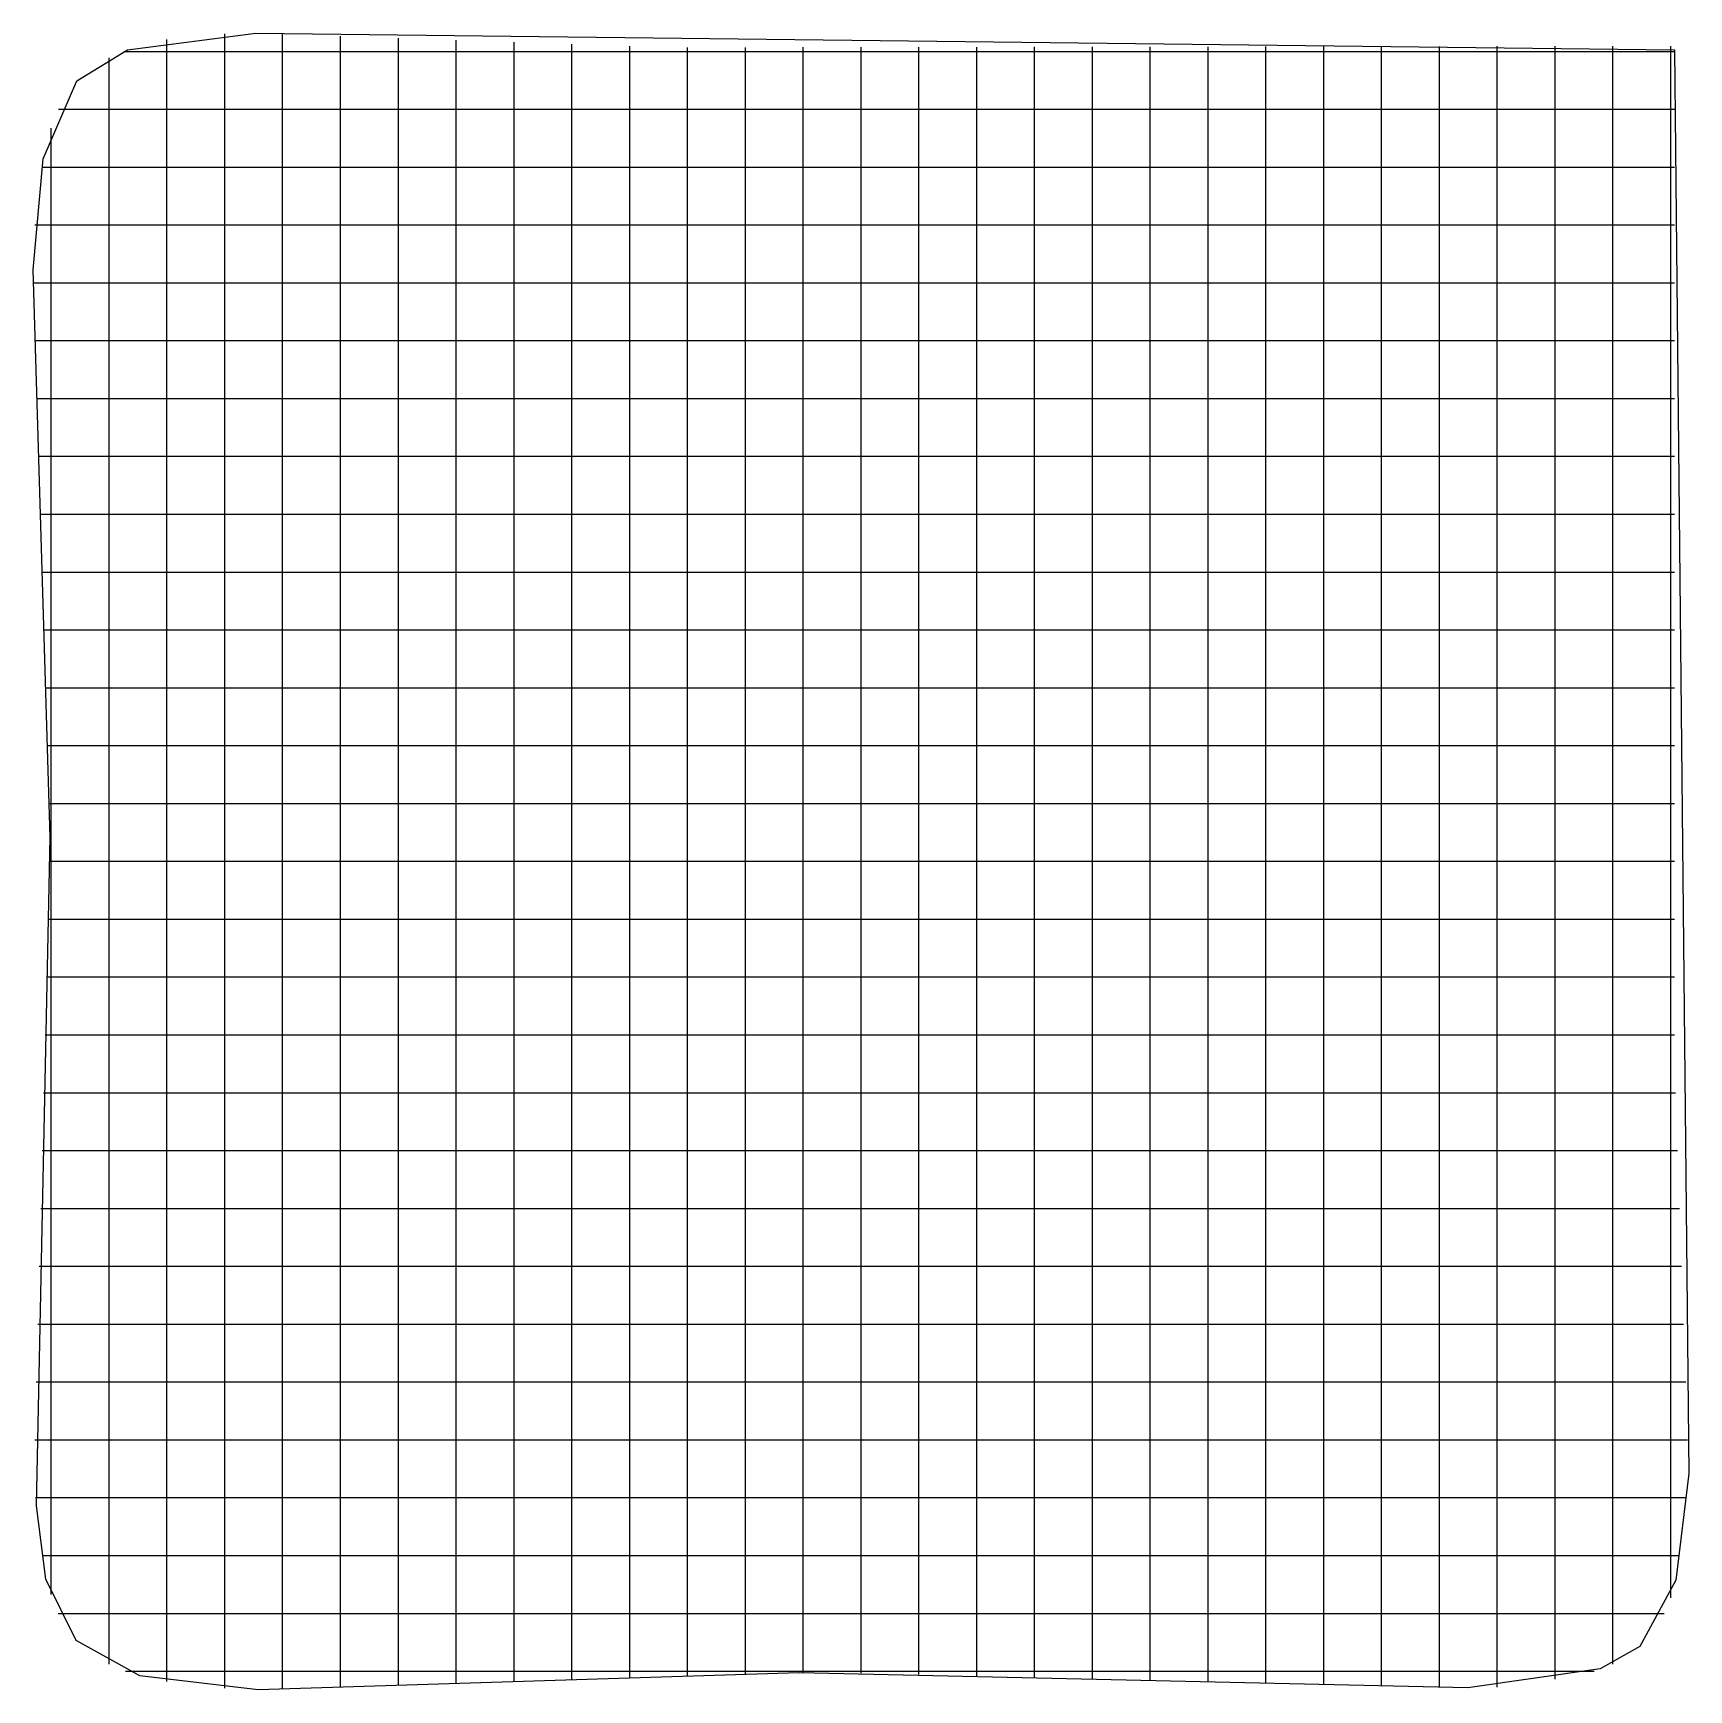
# Model space of a CAD drawing. Header units: metres. Extents: x 0.4 to 14.7, y 0.4 to 14.7.
import ezdxf

# ---------------------------------------------------------------- set-up
doc = ezdxf.new("R2010")
doc.units = ezdxf.units.M

msp = doc.modelspace()

# ---------------------------------------------------------------- linework, layer by layer
for p, q in [((1.593, 14.589), (1.593, 14.695)), ((2.093, 14.743), (2.093, 14.744)), ((2.093, 14.637), (2.093, 14.743)), ((2.093, 13.735), (2.093, 14.637)), ((2.593, 14.636), (2.593, 14.742)), ((2.593, 13.729), (2.593, 14.636)), ((3.093, 14.618), (3.093, 14.724)), ((3.093, 13.733), (3.093, 14.618)), ((3.593, 14.601), (3.593, 14.707)), ((4.093, 14.583), (4.093, 14.69)), ((4.593, 14.566), (4.593, 14.672)), ((5.093, 14.549), (5.093, 14.655)), ((5.593, 14.531), (5.593, 14.637)), ((6.093, 14.519), (6.093, 14.625)), ((6.593, 14.52), (6.593, 14.626)), ((7.093, 14.521), (7.093, 14.627)), ((7.593, 14.522), (7.593, 14.628)), ((8.093, 14.522), (8.093, 14.628)), ((8.593, 14.523), (8.593, 14.629)), ((9.093, 14.524), (9.093, 14.63)), ((9.593, 14.524), (9.593, 14.63)), ((10.093, 14.525), (10.093, 14.631)), ((10.593, 14.526), (10.593, 14.632)), ((11.093, 14.527), (11.093, 14.633)), ((11.593, 14.527), (11.593, 14.633)), ((12.093, 14.528), (12.093, 14.634)), ((12.593, 14.529), (12.593, 14.635)), ((13.093, 14.53), (13.093, 14.636)), ((13.593, 14.53), (13.593, 14.636)), ((14.093, 14.531), (14.093, 14.637)), ((14.593, 14.532), (14.593, 14.638)), ((1.093, 14.43), (1.093, 14.537)), ((1.221, 14.592), (1.327, 14.592)), ((1.221, 14.592), (1.327, 14.592)), ((1.327, 14.592), (1.653, 14.592)), ((1.593, 13.756), (1.593, 14.589)), ((1.653, 14.592), (1.847, 14.592)), ((1.847, 14.592), (2.379, 14.592)), ((2.379, 14.592), (3.347, 14.592)), ((3.347, 14.592), (3.453, 14.592)), ((3.453, 14.592), (3.647, 14.592)), ((3.593, 13.737), (3.593, 14.601)), ((3.647, 14.592), (4.179, 14.592)), ((4.093, 13.741), (4.093, 14.583)), ((4.179, 14.592), (5.147, 14.592)), ((4.593, 13.745), (4.593, 14.566)), ((5.093, 13.749), (5.093, 14.549)), ((5.147, 14.592), (5.253, 14.592)), ((5.253, 14.592), (5.447, 14.592)), ((5.447, 14.592), (5.748, 14.592)), ((5.593, 13.753), (5.593, 14.531)), ((5.748, 14.592), (5.854, 14.592)), ((5.854, 14.592), (6.822, 14.592)), ((6.093, 13.759), (6.093, 14.519)), ((6.593, 13.769), (6.593, 14.52)), ((6.822, 14.592), (7.354, 14.592)), ((7.093, 13.78), (7.093, 14.521)), ((7.354, 14.592), (7.548, 14.592)), ((7.548, 14.592), (7.654, 14.592)), ((7.593, 13.778), (7.593, 14.522)), ((7.654, 14.592), (8.622, 14.592)), ((8.093, 13.77), (8.093, 14.522)), ((8.593, 13.763), (8.593, 14.523)), ((8.622, 14.592), (9.154, 14.592)), ((9.093, 13.755), (9.093, 14.524)), ((9.154, 14.592), (9.348, 14.592)), ((9.348, 14.592), (9.454, 14.592)), ((9.454, 14.592), (10.422, 14.592)), ((9.593, 13.747), (9.593, 14.524)), ((10.093, 13.74), (10.093, 14.525)), ((10.422, 14.592), (10.954, 14.592)), ((10.593, 13.733), (10.593, 14.526)), ((10.954, 14.592), (11.148, 14.592)), ((11.093, 13.725), (11.093, 14.527)), ((11.148, 14.592), (11.254, 14.592)), ((11.254, 14.592), (12.222, 14.592)), ((11.593, 13.718), (11.593, 14.527)), ((12.093, 13.71), (12.093, 14.528)), ((12.222, 14.592), (12.754, 14.592)), ((12.593, 13.703), (12.593, 14.529)), ((12.754, 14.592), (12.948, 14.592)), ((12.948, 14.592), (13.054, 14.592)), ((13.054, 14.592), (14.022, 14.592)), ((13.093, 13.703), (13.093, 14.53)), ((13.593, 13.747), (13.593, 14.53)), ((14.022, 14.592), (14.432, 14.592)), ((14.093, 13.832), (14.093, 14.531)), ((14.432, 14.592), (14.626, 14.592)), ((14.593, 14.201), (14.593, 14.532)), ((1.093, 13.796), (1.093, 14.43)), ((14.593, 14.008), (14.593, 14.201)), ((0.654, 14.092), (0.76, 14.092)), ((0.654, 14.092), (0.76, 14.092)), ((0.76, 14.092), (1.452, 14.092)), ((1.452, 14.092), (1.984, 14.092)), ((1.984, 14.092), (2.178, 14.092)), ((2.178, 14.092), (2.284, 14.092)), ((2.284, 14.092), (3.252, 14.092)), ((3.252, 14.092), (3.784, 14.092)), ((3.784, 14.092), (3.978, 14.092)), ((3.978, 14.092), (4.084, 14.092)), ((4.084, 14.092), (5.052, 14.092)), ((5.052, 14.092), (5.584, 14.092)), ((5.584, 14.092), (5.778, 14.092)), ((5.778, 14.092), (5.884, 14.092)), ((5.884, 14.092), (6.852, 14.092)), ((6.852, 14.092), (7.384, 14.092)), ((7.384, 14.092), (7.578, 14.092)), ((7.578, 14.092), (7.684, 14.092)), ((7.684, 14.092), (8.652, 14.092)), ((8.652, 14.092), (9.184, 14.092)), ((9.184, 14.092), (9.378, 14.092)), ((9.378, 14.092), (9.484, 14.092)), ((9.484, 14.092), (10.452, 14.092)), ((10.452, 14.092), (10.984, 14.092)), ((10.984, 14.092), (11.178, 14.092)), ((11.178, 14.092), (11.284, 14.092)), ((11.284, 14.092), (12.252, 14.092)), ((12.252, 14.092), (12.784, 14.092)), ((12.784, 14.092), (12.978, 14.092)), ((12.978, 14.092), (13.084, 14.092)), ((13.084, 14.092), (14.052, 14.092)), ((14.052, 14.092), (14.432, 14.092)), ((14.432, 14.092), (14.626, 14.092)), ((0.593, 13.881), (0.593, 13.929)), ((14.593, 13.476), (14.593, 14.008)), ((0.593, 13.774), (0.593, 13.881)), ((0.593, 12.806), (0.593, 13.774)), ((1.093, 13.264), (1.093, 13.796)), ((1.593, 13.223), (1.593, 13.756)), ((5.093, 13.217), (5.093, 13.749)), ((5.593, 13.221), (5.593, 13.753)), ((6.093, 13.227), (6.093, 13.759)), ((6.593, 13.237), (6.593, 13.769)), ((7.093, 13.248), (7.093, 13.78)), ((7.593, 13.245), (7.593, 13.778)), ((8.093, 13.238), (8.093, 13.77)), ((8.593, 13.23), (8.593, 13.763)), ((9.093, 13.223), (9.093, 13.755)), ((9.593, 13.215), (9.593, 13.747)), ((13.593, 13.215), (13.593, 13.747)), ((14.093, 13.3), (14.093, 13.832)), ((2.093, 13.203), (2.093, 13.735)), ((2.593, 13.196), (2.593, 13.729)), ((3.093, 13.201), (3.093, 13.733)), ((3.593, 13.205), (3.593, 13.737)), ((4.093, 13.208), (4.093, 13.741)), ((4.593, 13.213), (4.593, 13.745)), ((10.093, 13.208), (10.093, 13.74)), ((10.593, 13.2), (10.593, 13.733)), ((11.093, 13.193), (11.093, 13.725)), ((11.593, 13.185), (11.593, 13.718)), ((12.093, 13.178), (12.093, 13.71)), ((12.593, 13.17), (12.593, 13.703)), ((13.093, 13.17), (13.093, 13.703)), ((0.511, 13.592), (0.617, 13.592)), ((0.511, 13.592), (0.617, 13.592)), ((0.617, 13.592), (1.401, 13.592)), ((1.401, 13.592), (1.934, 13.592)), ((1.934, 13.592), (2.127, 13.592)), ((2.127, 13.592), (2.234, 13.592)), ((2.234, 13.592), (3.201, 13.592)), ((3.201, 13.592), (3.734, 13.592)), ((3.734, 13.592), (3.927, 13.592)), ((3.927, 13.592), (4.034, 13.592)), ((4.034, 13.592), (5.001, 13.592)), ((5.001, 13.592), (5.534, 13.592)), ((5.534, 13.592), (5.727, 13.592)), ((5.727, 13.592), (5.834, 13.592)), ((5.834, 13.592), (6.801, 13.592)), ((6.801, 13.592), (7.334, 13.592)), ((7.334, 13.592), (7.527, 13.592)), ((7.527, 13.592), (7.634, 13.592)), ((7.634, 13.592), (8.601, 13.592)), ((8.601, 13.592), (9.134, 13.592)), ((9.134, 13.592), (9.327, 13.592)), ((9.327, 13.592), (9.434, 13.592)), ((9.434, 13.592), (10.401, 13.592)), ((10.401, 13.592), (10.934, 13.592)), ((10.934, 13.592), (11.127, 13.592)), ((11.127, 13.592), (11.234, 13.592)), ((11.234, 13.592), (12.201, 13.592)), ((12.201, 13.592), (12.734, 13.592)), ((12.734, 13.592), (12.927, 13.592)), ((12.927, 13.592), (13.034, 13.592)), ((13.034, 13.592), (14.001, 13.592)), ((14.001, 13.592), (14.432, 13.592)), ((14.432, 13.592), (14.626, 13.592)), ((14.593, 12.508), (14.593, 13.476)), ((1.093, 13.07), (1.093, 13.264)), ((1.593, 13.03), (1.593, 13.223)), ((2.093, 13.01), (2.093, 13.203)), ((2.593, 13.003), (2.593, 13.196)), ((3.093, 13.007), (3.093, 13.201)), ((3.593, 13.012), (3.593, 13.205)), ((4.093, 13.015), (4.093, 13.208)), ((4.593, 13.019), (4.593, 13.213)), ((5.093, 13.023), (5.093, 13.217)), ((5.593, 13.027), (5.593, 13.221)), ((6.093, 13.033), (6.093, 13.227)), ((6.593, 13.044), (6.593, 13.237)), ((7.093, 13.054), (7.093, 13.248)), ((7.593, 13.052), (7.593, 13.245)), ((8.093, 13.044), (8.093, 13.238)), ((8.593, 13.037), (8.593, 13.23)), ((9.093, 13.029), (9.093, 13.223)), ((9.593, 13.022), (9.593, 13.215)), ((10.093, 13.014), (10.093, 13.208)), ((10.593, 13.007), (10.593, 13.2)), ((11.093, 12.999), (11.093, 13.193)), ((11.593, 12.992), (11.593, 13.185)), ((12.093, 12.984), (12.093, 13.178)), ((13.593, 13.021), (13.593, 13.215)), ((14.093, 13.106), (14.093, 13.3)), ((0.451, 13.092), (0.557, 13.092)), ((0.451, 13.092), (0.557, 13.092)), ((0.557, 13.092), (1.38, 13.092)), ((1.093, 12.964), (1.093, 13.07)), ((1.38, 13.092), (1.912, 13.092)), ((1.912, 13.092), (2.106, 13.092)), ((2.106, 13.092), (2.212, 13.092)), ((2.212, 13.092), (3.18, 13.092)), ((3.18, 13.092), (3.712, 13.092)), ((3.712, 13.092), (3.906, 13.092)), ((3.906, 13.092), (4.012, 13.092)), ((4.012, 13.092), (4.98, 13.092)), ((4.98, 13.092), (5.512, 13.092)), ((5.512, 13.092), (5.706, 13.092)), ((5.706, 13.092), (5.812, 13.092)), ((5.812, 13.092), (6.78, 13.092)), ((6.093, 12.927), (6.093, 13.033)), ((6.593, 12.938), (6.593, 13.044)), ((6.78, 13.092), (7.312, 13.092)), ((7.093, 12.948), (7.093, 13.054)), ((7.312, 13.092), (7.506, 13.092)), ((7.506, 13.092), (7.612, 13.092)), ((7.593, 12.945), (7.593, 13.052)), ((7.612, 13.092), (8.58, 13.092)), ((8.093, 12.938), (8.093, 13.044)), ((8.58, 13.092), (9.112, 13.092)), ((8.593, 12.93), (8.593, 13.037)), ((9.112, 13.092), (9.306, 13.092)), ((9.306, 13.092), (9.412, 13.092)), ((9.412, 13.092), (10.38, 13.092)), ((10.38, 13.092), (10.912, 13.092)), ((10.912, 13.092), (11.106, 13.092)), ((11.106, 13.092), (11.212, 13.092)), ((11.212, 13.092), (12.18, 13.092)), ((12.18, 13.092), (12.712, 13.092)), ((12.593, 12.977), (12.593, 13.17)), ((12.712, 13.092), (12.906, 13.092)), ((12.906, 13.092), (13.012, 13.092)), ((13.012, 13.092), (13.98, 13.092)), ((13.093, 12.977), (13.093, 13.17)), ((13.98, 13.092), (14.432, 13.092)), ((14.093, 13), (14.093, 13.106)), ((14.432, 13.092), (14.626, 13.092)), ((1.093, 11.996), (1.093, 12.964)), ((1.593, 12.923), (1.593, 13.03)), ((1.593, 11.956), (1.593, 12.923)), ((2.093, 12.904), (2.093, 13.01)), ((2.093, 11.935), (2.093, 12.904)), ((2.593, 12.897), (2.593, 13.003)), ((2.593, 11.929), (2.593, 12.897)), ((3.093, 12.901), (3.093, 13.007)), ((3.093, 11.933), (3.093, 12.901)), ((3.593, 12.905), (3.593, 13.012)), ((3.593, 11.937), (3.593, 12.905)), ((4.093, 12.909), (4.093, 13.015)), ((4.093, 11.941), (4.093, 12.909)), ((4.593, 12.913), (4.593, 13.019)), ((4.593, 11.945), (4.593, 12.913)), ((5.093, 12.917), (5.093, 13.023)), ((5.093, 11.949), (5.093, 12.917)), ((5.593, 12.921), (5.593, 13.027)), ((5.593, 11.953), (5.593, 12.921)), ((6.093, 11.959), (6.093, 12.927)), ((6.593, 11.969), (6.593, 12.938)), ((7.093, 11.98), (7.093, 12.948)), ((7.593, 11.978), (7.593, 12.945)), ((8.093, 11.97), (8.093, 12.938)), ((8.593, 11.963), (8.593, 12.93)), ((9.093, 12.923), (9.093, 13.029)), ((9.093, 11.955), (9.093, 12.923)), ((9.593, 12.915), (9.593, 13.022)), ((9.593, 11.947), (9.593, 12.915)), ((10.093, 12.908), (10.093, 13.014)), ((10.093, 11.94), (10.093, 12.908)), ((10.593, 12.9), (10.593, 13.007)), ((10.593, 11.933), (10.593, 12.9)), ((11.093, 12.893), (11.093, 12.999)), ((11.093, 11.925), (11.093, 12.893)), ((11.593, 12.885), (11.593, 12.992)), ((12.093, 12.878), (12.093, 12.984)), ((12.593, 12.87), (12.593, 12.977)), ((13.093, 12.871), (13.093, 12.977)), ((13.593, 12.915), (13.593, 13.021)), ((13.593, 11.947), (13.593, 12.915)), ((14.093, 12.032), (14.093, 13)), ((0.593, 12.274), (0.593, 12.806)), ((11.593, 11.918), (11.593, 12.885)), ((12.093, 11.91), (12.093, 12.878)), ((12.593, 11.903), (12.593, 12.87)), ((13.093, 11.903), (13.093, 12.871)), ((0.438, 12.592), (0.544, 12.592)), ((0.438, 12.592), (0.544, 12.592)), ((0.544, 12.592), (1.375, 12.592)), ((1.375, 12.592), (1.908, 12.592)), ((1.908, 12.592), (2.101, 12.592)), ((2.101, 12.592), (2.208, 12.592)), ((2.208, 12.592), (3.175, 12.592)), ((3.175, 12.592), (3.708, 12.592)), ((3.708, 12.592), (3.901, 12.592)), ((3.901, 12.592), (4.008, 12.592)), ((4.008, 12.592), (4.975, 12.592)), ((4.975, 12.592), (5.508, 12.592)), ((5.508, 12.592), (5.701, 12.592)), ((5.701, 12.592), (5.808, 12.592)), ((5.808, 12.592), (6.775, 12.592)), ((6.775, 12.592), (7.308, 12.592)), ((7.308, 12.592), (7.501, 12.592)), ((7.501, 12.592), (7.608, 12.592)), ((7.608, 12.592), (8.575, 12.592)), ((8.575, 12.592), (9.108, 12.592)), ((9.108, 12.592), (9.301, 12.592)), ((9.301, 12.592), (9.408, 12.592)), ((9.408, 12.592), (10.375, 12.592)), ((10.375, 12.592), (10.908, 12.592)), ((10.908, 12.592), (11.101, 12.592)), ((11.101, 12.592), (11.208, 12.592)), ((11.208, 12.592), (12.175, 12.592)), ((12.175, 12.592), (12.708, 12.592)), ((12.708, 12.592), (12.901, 12.592)), ((12.901, 12.592), (13.008, 12.592)), ((13.008, 12.592), (13.975, 12.592)), ((13.975, 12.592), (14.432, 12.592)), ((14.432, 12.592), (14.626, 12.592)), ((14.593, 12.401), (14.593, 12.508)), ((14.593, 12.208), (14.593, 12.401)), ((0.593, 12.081), (0.593, 12.274)), ((14.593, 11.676), (14.593, 12.208)), ((0.453, 12.092), (0.559, 12.092)), ((0.453, 12.092), (0.559, 12.092)), ((0.559, 12.092), (1.381, 12.092)), ((0.593, 11.974), (0.593, 12.081)), ((1.381, 12.092), (1.913, 12.092)), ((1.913, 12.092), (2.107, 12.092)), ((2.107, 12.092), (2.213, 12.092)), ((2.213, 12.092), (3.181, 12.092)), ((3.181, 12.092), (3.713, 12.092)), ((3.713, 12.092), (3.907, 12.092)), ((3.907, 12.092), (4.013, 12.092)), ((4.013, 12.092), (4.981, 12.092)), ((4.981, 12.092), (5.513, 12.092)), ((5.513, 12.092), (5.707, 12.092)), ((5.707, 12.092), (5.813, 12.092)), ((5.813, 12.092), (6.781, 12.092)), ((6.781, 12.092), (7.313, 12.092)), ((7.313, 12.092), (7.507, 12.092)), ((7.507, 12.092), (7.613, 12.092)), ((7.613, 12.092), (8.581, 12.092)), ((8.581, 12.092), (9.113, 12.092)), ((9.113, 12.092), (9.307, 12.092)), ((9.307, 12.092), (9.413, 12.092)), ((9.413, 12.092), (10.381, 12.092)), ((10.381, 12.092), (10.913, 12.092)), ((10.913, 12.092), (11.107, 12.092)), ((11.107, 12.092), (11.213, 12.092)), ((11.213, 12.092), (12.181, 12.092)), ((12.181, 12.092), (12.713, 12.092)), ((12.713, 12.092), (12.907, 12.092)), ((12.907, 12.092), (13.013, 12.092)), ((13.013, 12.092), (13.981, 12.092)), ((13.981, 12.092), (14.432, 12.092)), ((14.093, 11.5), (14.093, 12.032)), ((14.432, 12.092), (14.626, 12.092)), ((0.593, 11.006), (0.593, 11.974)), ((1.093, 11.464), (1.093, 11.996)), ((1.593, 11.423), (1.593, 11.956)), ((2.093, 11.403), (2.093, 11.935)), ((2.593, 11.396), (2.593, 11.929)), ((3.093, 11.401), (3.093, 11.933)), ((3.593, 11.405), (3.593, 11.937)), ((4.093, 11.408), (4.093, 11.941)), ((4.593, 11.413), (4.593, 11.945)), ((5.093, 11.417), (5.093, 11.949)), ((5.593, 11.421), (5.593, 11.953)), ((6.093, 11.427), (6.093, 11.959)), ((6.593, 11.437), (6.593, 11.969)), ((7.093, 11.448), (7.093, 11.98)), ((7.593, 11.445), (7.593, 11.978)), ((8.093, 11.438), (8.093, 11.97)), ((8.593, 11.43), (8.593, 11.963)), ((9.093, 11.423), (9.093, 11.955)), ((9.593, 11.415), (9.593, 11.947)), ((10.093, 11.408), (10.093, 11.94)), ((10.593, 11.4), (10.593, 11.933)), ((11.093, 11.393), (11.093, 11.925)), ((11.593, 11.385), (11.593, 11.918)), ((12.093, 11.378), (12.093, 11.91)), ((12.593, 11.37), (12.593, 11.903)), ((13.093, 11.37), (13.093, 11.903)), ((13.593, 11.415), (13.593, 11.947)), ((14.593, 10.708), (14.593, 11.676)), ((0.468, 11.592), (0.574, 11.592)), ((0.468, 11.592), (0.574, 11.592)), ((0.574, 11.592), (1.386, 11.592)), ((1.093, 11.27), (1.093, 11.464)), ((1.386, 11.592), (1.918, 11.592)), ((1.918, 11.592), (2.112, 11.592)), ((2.112, 11.592), (2.218, 11.592)), ((2.218, 11.592), (3.186, 11.592)), ((3.186, 11.592), (3.718, 11.592)), ((3.718, 11.592), (3.912, 11.592)), ((3.912, 11.592), (4.018, 11.592)), ((4.018, 11.592), (4.986, 11.592)), ((4.986, 11.592), (5.518, 11.592)), ((5.518, 11.592), (5.712, 11.592)), ((5.712, 11.592), (5.818, 11.592)), ((5.818, 11.592), (6.786, 11.592)), ((6.786, 11.592), (7.318, 11.592)), ((7.318, 11.592), (7.512, 11.592)), ((7.512, 11.592), (7.618, 11.592)), ((7.618, 11.592), (8.586, 11.592)), ((8.586, 11.592), (9.118, 11.592)), ((9.118, 11.592), (9.312, 11.592)), ((9.312, 11.592), (9.418, 11.592)), ((9.418, 11.592), (10.386, 11.592)), ((10.386, 11.592), (10.918, 11.592)), ((10.918, 11.592), (11.112, 11.592)), ((11.112, 11.592), (11.218, 11.592)), ((11.218, 11.592), (12.186, 11.592)), ((12.186, 11.592), (12.718, 11.592)), ((12.718, 11.592), (12.912, 11.592)), ((12.912, 11.592), (13.018, 11.592)), ((13.018, 11.592), (13.986, 11.592)), ((13.986, 11.592), (14.432, 11.592)), ((14.093, 11.306), (14.093, 11.5)), ((14.432, 11.592), (14.626, 11.592)), ((1.593, 11.23), (1.593, 11.423)), ((2.093, 11.21), (2.093, 11.403)), ((2.593, 11.203), (2.593, 11.396)), ((3.093, 11.207), (3.093, 11.401)), ((3.593, 11.212), (3.593, 11.405)), ((4.093, 11.215), (4.093, 11.408)), ((4.593, 11.219), (4.593, 11.413)), ((5.093, 11.223), (5.093, 11.417)), ((5.593, 11.227), (5.593, 11.421)), ((6.093, 11.233), (6.093, 11.427)), ((6.593, 11.244), (6.593, 11.437)), ((7.093, 11.254), (7.093, 11.448)), ((7.593, 11.252), (7.593, 11.445)), ((8.093, 11.244), (8.093, 11.438)), ((8.593, 11.237), (8.593, 11.43)), ((9.093, 11.229), (9.093, 11.423)), ((9.593, 11.222), (9.593, 11.415)), ((10.093, 11.214), (10.093, 11.408)), ((10.593, 11.207), (10.593, 11.4)), ((11.093, 11.199), (11.093, 11.393)), ((11.593, 11.192), (11.593, 11.385)), ((12.093, 11.184), (12.093, 11.378)), ((12.593, 11.177), (12.593, 11.37)), ((13.093, 11.177), (13.093, 11.37)), ((13.593, 11.221), (13.593, 11.415)), ((1.093, 11.164), (1.093, 11.27)), ((1.593, 11.123), (1.593, 11.23)), ((2.093, 11.104), (2.093, 11.21)), ((2.593, 11.097), (2.593, 11.203)), ((3.093, 11.101), (3.093, 11.207)), ((3.593, 11.105), (3.593, 11.212)), ((4.093, 11.109), (4.093, 11.215)), ((4.593, 11.113), (4.593, 11.219)), ((5.093, 11.117), (5.093, 11.223)), ((5.593, 11.121), (5.593, 11.227)), ((6.093, 11.127), (6.093, 11.233)), ((6.593, 11.138), (6.593, 11.244)), ((7.093, 11.148), (7.093, 11.254)), ((7.593, 11.145), (7.593, 11.252)), ((8.093, 11.138), (8.093, 11.244)), ((8.593, 11.13), (8.593, 11.237)), ((9.093, 11.123), (9.093, 11.229)), ((9.593, 11.115), (9.593, 11.222)), ((10.093, 11.108), (10.093, 11.214)), ((10.593, 11.1), (10.593, 11.207)), ((11.093, 11.093), (11.093, 11.199)), ((11.593, 11.085), (11.593, 11.192)), ((12.093, 11.078), (12.093, 11.184)), ((12.593, 11.07), (12.593, 11.177)), ((13.093, 11.071), (13.093, 11.177)), ((13.593, 11.115), (13.593, 11.221)), ((14.093, 11.2), (14.093, 11.306)), ((14.093, 10.232), (14.093, 11.2)), ((0.484, 11.092), (0.59, 11.092)), ((0.484, 11.092), (0.59, 11.092)), ((0.59, 11.092), (1.392, 11.092)), ((1.093, 10.196), (1.093, 11.164)), ((1.392, 11.092), (1.924, 11.092)), ((1.593, 10.156), (1.593, 11.123)), ((1.924, 11.092), (2.118, 11.092)), ((2.093, 10.135), (2.093, 11.104)), ((2.118, 11.092), (2.224, 11.092)), ((2.224, 11.092), (3.192, 11.092)), ((2.593, 10.129), (2.593, 11.097)), ((3.093, 10.133), (3.093, 11.101)), ((3.192, 11.092), (3.724, 11.092)), ((3.593, 10.137), (3.593, 11.105)), ((3.724, 11.092), (3.918, 11.092)), ((3.918, 11.092), (4.024, 11.092)), ((4.024, 11.092), (4.992, 11.092)), ((4.093, 10.141), (4.093, 11.109)), ((4.593, 10.145), (4.593, 11.113)), ((4.992, 11.092), (5.524, 11.092)), ((5.093, 10.149), (5.093, 11.117)), ((5.524, 11.092), (5.718, 11.092)), ((5.593, 10.153), (5.593, 11.121)), ((5.718, 11.092), (5.824, 11.092)), ((5.824, 11.092), (6.792, 11.092)), ((6.093, 10.159), (6.093, 11.127)), ((6.593, 10.169), (6.593, 11.138)), ((6.792, 11.092), (7.324, 11.092)), ((7.093, 10.18), (7.093, 11.148)), ((7.324, 11.092), (7.518, 11.092)), ((7.518, 11.092), (7.624, 11.092)), ((7.593, 10.178), (7.593, 11.145)), ((7.624, 11.092), (8.592, 11.092)), ((8.093, 10.17), (8.093, 11.138)), ((8.592, 11.092), (9.124, 11.092)), ((8.593, 10.163), (8.593, 11.13)), ((9.093, 10.155), (9.093, 11.123)), ((9.124, 11.092), (9.318, 11.092)), ((9.318, 11.092), (9.424, 11.092)), ((9.424, 11.092), (10.392, 11.092)), ((9.593, 10.147), (9.593, 11.115)), ((10.093, 10.14), (10.093, 11.108)), ((10.392, 11.092), (10.924, 11.092)), ((10.593, 10.133), (10.593, 11.1)), ((10.924, 11.092), (11.118, 11.092)), ((11.093, 10.125), (11.093, 11.093)), ((11.118, 11.092), (11.224, 11.092)), ((11.224, 11.092), (12.192, 11.092)), ((11.593, 10.118), (11.593, 11.085)), ((12.093, 10.11), (12.093, 11.078)), ((12.192, 11.092), (12.724, 11.092)), ((12.593, 10.103), (12.593, 11.07)), ((12.724, 11.092), (12.918, 11.092)), ((12.918, 11.092), (13.024, 11.092)), ((13.024, 11.092), (13.992, 11.092)), ((13.093, 10.103), (13.093, 11.071)), ((13.593, 10.147), (13.593, 11.115)), ((13.992, 11.092), (14.432, 11.092)), ((14.432, 11.092), (14.626, 11.092)), ((0.593, 10.474), (0.593, 11.006)), ((14.593, 10.601), (14.593, 10.708)), ((14.593, 10.408), (14.593, 10.601)), ((0.499, 10.592), (0.605, 10.592)), ((0.499, 10.592), (0.605, 10.592)), ((0.593, 10.281), (0.593, 10.474)), ((0.605, 10.592), (1.397, 10.592)), ((1.397, 10.592), (1.929, 10.592)), ((1.929, 10.592), (2.123, 10.592)), ((2.123, 10.592), (2.229, 10.592)), ((2.229, 10.592), (3.197, 10.592)), ((3.197, 10.592), (3.729, 10.592)), ((3.729, 10.592), (3.923, 10.592)), ((3.923, 10.592), (4.029, 10.592)), ((4.029, 10.592), (4.997, 10.592)), ((4.997, 10.592), (5.529, 10.592)), ((5.529, 10.592), (5.723, 10.592)), ((5.723, 10.592), (5.829, 10.592)), ((5.829, 10.592), (6.797, 10.592)), ((6.797, 10.592), (7.329, 10.592)), ((7.329, 10.592), (7.523, 10.592)), ((7.523, 10.592), (7.629, 10.592)), ((7.629, 10.592), (8.597, 10.592)), ((8.597, 10.592), (9.129, 10.592)), ((9.129, 10.592), (9.323, 10.592)), ((9.323, 10.592), (9.429, 10.592)), ((9.429, 10.592), (10.397, 10.592)), ((10.397, 10.592), (10.929, 10.592)), ((10.929, 10.592), (11.123, 10.592)), ((11.123, 10.592), (11.229, 10.592)), ((11.229, 10.592), (12.197, 10.592)), ((12.197, 10.592), (12.729, 10.592)), ((12.729, 10.592), (12.923, 10.592)), ((12.923, 10.592), (13.029, 10.592)), ((13.029, 10.592), (13.997, 10.592)), ((13.997, 10.592), (14.432, 10.592)), ((14.432, 10.592), (14.626, 10.592)), ((14.593, 9.876), (14.593, 10.408)), ((0.593, 10.174), (0.593, 10.281)), ((0.593, 9.206), (0.593, 10.174)), ((1.093, 9.664), (1.093, 10.196)), ((6.593, 9.637), (6.593, 10.169)), ((7.093, 9.648), (7.093, 10.18)), ((7.593, 9.645), (7.593, 10.178)), ((8.093, 9.638), (8.093, 10.17)), ((14.093, 9.7), (14.093, 10.232)), ((0.514, 10.092), (0.62, 10.092)), ((0.514, 10.092), (0.62, 10.092)), ((0.62, 10.092), (1.402, 10.092)), ((1.402, 10.092), (1.935, 10.092)), ((1.593, 9.623), (1.593, 10.156)), ((1.935, 10.092), (2.128, 10.092)), ((2.093, 9.603), (2.093, 10.135)), ((2.128, 10.092), (2.235, 10.092)), ((2.235, 10.092), (3.202, 10.092)), ((2.593, 9.596), (2.593, 10.129)), ((3.093, 9.601), (3.093, 10.133)), ((3.202, 10.092), (3.735, 10.092)), ((3.593, 9.605), (3.593, 10.137)), ((3.735, 10.092), (3.928, 10.092)), ((3.928, 10.092), (4.035, 10.092)), ((4.035, 10.092), (5.002, 10.092)), ((4.093, 9.608), (4.093, 10.141)), ((4.593, 9.613), (4.593, 10.145)), ((5.002, 10.092), (5.535, 10.092)), ((5.093, 9.617), (5.093, 10.149)), ((5.535, 10.092), (5.728, 10.092)), ((5.593, 9.621), (5.593, 10.153)), ((5.728, 10.092), (5.835, 10.092)), ((5.835, 10.092), (6.802, 10.092)), ((6.093, 9.627), (6.093, 10.159)), ((6.802, 10.092), (7.335, 10.092)), ((7.335, 10.092), (7.528, 10.092)), ((7.528, 10.092), (7.635, 10.092)), ((7.635, 10.092), (8.602, 10.092)), ((8.593, 9.63), (8.593, 10.163)), ((8.602, 10.092), (9.135, 10.092)), ((9.093, 9.623), (9.093, 10.155)), ((9.135, 10.092), (9.328, 10.092)), ((9.328, 10.092), (9.435, 10.092)), ((9.435, 10.092), (10.402, 10.092)), ((9.593, 9.615), (9.593, 10.147)), ((10.093, 9.608), (10.093, 10.14)), ((10.402, 10.092), (10.935, 10.092)), ((10.593, 9.6), (10.593, 10.133)), ((10.935, 10.092), (11.128, 10.092)), ((11.093, 9.593), (11.093, 10.125)), ((11.128, 10.092), (11.235, 10.092)), ((11.235, 10.092), (12.202, 10.092)), ((11.593, 9.585), (11.593, 10.118)), ((12.093, 9.578), (12.093, 10.11)), ((12.202, 10.092), (12.735, 10.092)), ((12.593, 9.57), (12.593, 10.103)), ((12.735, 10.092), (12.928, 10.092)), ((12.928, 10.092), (13.035, 10.092)), ((13.035, 10.092), (14.002, 10.092)), ((13.093, 9.57), (13.093, 10.103)), ((13.593, 9.615), (13.593, 10.147)), ((14.002, 10.092), (14.432, 10.092)), ((14.432, 10.092), (14.626, 10.092)), ((14.593, 8.908), (14.593, 9.876)), ((1.093, 9.47), (1.093, 9.664)), ((1.593, 9.43), (1.593, 9.623)), ((2.093, 9.41), (2.093, 9.603)), ((2.593, 9.403), (2.593, 9.596)), ((3.093, 9.407), (3.093, 9.601)), ((3.593, 9.412), (3.593, 9.605)), ((4.093, 9.415), (4.093, 9.608)), ((4.593, 9.419), (4.593, 9.613)), ((5.093, 9.423), (5.093, 9.617)), ((5.593, 9.427), (5.593, 9.621)), ((6.093, 9.433), (6.093, 9.627)), ((6.593, 9.444), (6.593, 9.637)), ((7.093, 9.454), (7.093, 9.648)), ((7.593, 9.452), (7.593, 9.645)), ((8.093, 9.444), (8.093, 9.638)), ((8.593, 9.437), (8.593, 9.63)), ((9.093, 9.429), (9.093, 9.623)), ((9.593, 9.422), (9.593, 9.615)), ((10.093, 9.414), (10.093, 9.608)), ((10.593, 9.407), (10.593, 9.6)), ((13.593, 9.421), (13.593, 9.615)), ((14.093, 9.506), (14.093, 9.7)), ((0.529, 9.592), (0.635, 9.592)), ((0.529, 9.592), (0.635, 9.592)), ((0.635, 9.592), (1.408, 9.592)), ((1.093, 9.364), (1.093, 9.47)), ((1.408, 9.592), (1.94, 9.592)), ((1.94, 9.592), (2.134, 9.592)), ((2.134, 9.592), (2.24, 9.592)), ((2.24, 9.592), (3.208, 9.592)), ((3.208, 9.592), (3.74, 9.592)), ((3.74, 9.592), (3.934, 9.592)), ((3.934, 9.592), (4.04, 9.592)), ((4.04, 9.592), (5.008, 9.592)), ((5.008, 9.592), (5.54, 9.592)), ((5.54, 9.592), (5.734, 9.592)), ((5.734, 9.592), (5.84, 9.592)), ((5.84, 9.592), (6.808, 9.592)), ((6.808, 9.592), (7.34, 9.592)), ((7.093, 9.348), (7.093, 9.454)), ((7.34, 9.592), (7.534, 9.592)), ((7.534, 9.592), (7.64, 9.592)), ((7.593, 9.345), (7.593, 9.452)), ((7.64, 9.592), (8.608, 9.592)), ((8.608, 9.592), (9.14, 9.592)), ((9.14, 9.592), (9.334, 9.592)), ((9.334, 9.592), (9.44, 9.592)), ((9.44, 9.592), (10.408, 9.592)), ((10.408, 9.592), (10.94, 9.592)), ((10.94, 9.592), (11.134, 9.592)), ((11.093, 9.399), (11.093, 9.593)), ((11.134, 9.592), (11.24, 9.592)), ((11.24, 9.592), (12.208, 9.592)), ((11.593, 9.392), (11.593, 9.585)), ((12.093, 9.384), (12.093, 9.578)), ((12.208, 9.592), (12.74, 9.592)), ((12.593, 9.377), (12.593, 9.57)), ((12.74, 9.592), (12.934, 9.592)), ((12.934, 9.592), (13.04, 9.592)), ((13.04, 9.592), (14.008, 9.592)), ((13.093, 9.377), (13.093, 9.57)), ((14.008, 9.592), (14.432, 9.592)), ((14.093, 9.4), (14.093, 9.506)), ((14.432, 9.592), (14.626, 9.592)), ((1.093, 8.396), (1.093, 9.364)), ((1.593, 9.323), (1.593, 9.43)), ((1.593, 8.356), (1.593, 9.323)), ((2.093, 9.304), (2.093, 9.41)), ((2.593, 9.297), (2.593, 9.403)), ((3.093, 9.301), (3.093, 9.407)), ((3.593, 9.305), (3.593, 9.412)), ((4.093, 9.309), (4.093, 9.415)), ((4.093, 8.341), (4.093, 9.309)), ((4.593, 9.313), (4.593, 9.419)), ((4.593, 8.345), (4.593, 9.313)), ((5.093, 9.317), (5.093, 9.423)), ((5.093, 8.349), (5.093, 9.317)), ((5.593, 9.321), (5.593, 9.427)), ((5.593, 8.353), (5.593, 9.321)), ((6.093, 9.327), (6.093, 9.433)), ((6.093, 8.359), (6.093, 9.327)), ((6.593, 9.338), (6.593, 9.444)), ((6.593, 8.369), (6.593, 9.338)), ((7.093, 8.38), (7.093, 9.348)), ((7.593, 8.378), (7.593, 9.345)), ((8.093, 9.338), (8.093, 9.444)), ((8.093, 8.37), (8.093, 9.338)), ((8.593, 9.33), (8.593, 9.437)), ((8.593, 8.363), (8.593, 9.33)), ((9.093, 9.323), (9.093, 9.429)), ((9.093, 8.355), (9.093, 9.323)), ((9.593, 9.315), (9.593, 9.422)), ((9.593, 8.347), (9.593, 9.315)), ((10.093, 9.308), (10.093, 9.414)), ((10.093, 8.34), (10.093, 9.308)), ((10.593, 9.3), (10.593, 9.407)), ((11.093, 9.293), (11.093, 9.399)), ((11.593, 9.285), (11.593, 9.392)), ((12.093, 9.278), (12.093, 9.384)), ((12.593, 9.27), (12.593, 9.377)), ((13.093, 9.271), (13.093, 9.377)), ((13.593, 9.315), (13.593, 9.421)), ((13.593, 8.347), (13.593, 9.315)), ((14.093, 8.432), (14.093, 9.4)), ((0.593, 8.674), (0.593, 9.206)), ((2.093, 8.335), (2.093, 9.304)), ((2.593, 8.329), (2.593, 9.297)), ((3.093, 8.333), (3.093, 9.301)), ((3.593, 8.337), (3.593, 9.305)), ((10.593, 8.333), (10.593, 9.3)), ((11.093, 8.325), (11.093, 9.293)), ((11.593, 8.318), (11.593, 9.285)), ((12.093, 8.31), (12.093, 9.278)), ((12.593, 8.303), (12.593, 9.27)), ((13.093, 8.303), (13.093, 9.271)), ((0.545, 9.092), (0.651, 9.092)), ((0.545, 9.092), (0.651, 9.092)), ((0.651, 9.092), (1.413, 9.092)), ((1.413, 9.092), (1.946, 9.092)), ((1.946, 9.092), (2.139, 9.092)), ((2.139, 9.092), (2.246, 9.092)), ((2.246, 9.092), (3.213, 9.092)), ((3.213, 9.092), (3.746, 9.092)), ((3.746, 9.092), (3.939, 9.092)), ((3.939, 9.092), (4.046, 9.092)), ((4.046, 9.092), (5.013, 9.092)), ((5.013, 9.092), (5.546, 9.092)), ((5.546, 9.092), (5.739, 9.092)), ((5.739, 9.092), (5.846, 9.092)), ((5.846, 9.092), (6.813, 9.092)), ((6.813, 9.092), (7.346, 9.092)), ((7.346, 9.092), (7.539, 9.092)), ((7.539, 9.092), (7.646, 9.092)), ((7.646, 9.092), (8.613, 9.092)), ((8.613, 9.092), (9.146, 9.092)), ((9.146, 9.092), (9.339, 9.092)), ((9.339, 9.092), (9.446, 9.092)), ((9.446, 9.092), (10.413, 9.092)), ((10.413, 9.092), (10.946, 9.092)), ((10.946, 9.092), (11.139, 9.092)), ((11.139, 9.092), (11.246, 9.092)), ((11.246, 9.092), (12.213, 9.092)), ((12.213, 9.092), (12.746, 9.092)), ((12.746, 9.092), (12.939, 9.092)), ((12.939, 9.092), (13.046, 9.092)), ((13.046, 9.092), (14.013, 9.092)), ((14.013, 9.092), (14.432, 9.092)), ((14.432, 9.092), (14.626, 9.092)), ((14.593, 8.801), (14.593, 8.908)), ((14.593, 8.608), (14.593, 8.801)), ((0.56, 8.592), (0.666, 8.592)), ((0.56, 8.592), (0.666, 8.592)), ((0.593, 8.481), (0.593, 8.674)), ((0.666, 8.592), (1.419, 8.592)), ((1.419, 8.592), (1.951, 8.592)), ((1.951, 8.592), (2.145, 8.592)), ((2.145, 8.592), (2.251, 8.592)), ((2.251, 8.592), (3.219, 8.592)), ((3.219, 8.592), (3.751, 8.592)), ((3.751, 8.592), (3.945, 8.592)), ((3.945, 8.592), (4.051, 8.592)), ((4.051, 8.592), (5.019, 8.592)), ((5.019, 8.592), (5.551, 8.592)), ((5.551, 8.592), (5.745, 8.592)), ((5.745, 8.592), (5.851, 8.592)), ((5.851, 8.592), (6.819, 8.592)), ((6.819, 8.592), (7.351, 8.592)), ((7.351, 8.592), (7.545, 8.592)), ((7.545, 8.592), (7.651, 8.592)), ((7.651, 8.592), (8.619, 8.592)), ((8.619, 8.592), (9.151, 8.592)), ((9.151, 8.592), (9.345, 8.592)), ((9.345, 8.592), (9.451, 8.592)), ((9.451, 8.592), (10.419, 8.592)), ((10.419, 8.592), (10.951, 8.592)), ((10.951, 8.592), (11.145, 8.592)), ((11.145, 8.592), (11.251, 8.592)), ((11.251, 8.592), (12.219, 8.592)), ((12.219, 8.592), (12.751, 8.592)), ((12.751, 8.592), (12.945, 8.592)), ((12.945, 8.592), (13.051, 8.592)), ((13.051, 8.592), (14.019, 8.592)), ((14.019, 8.592), (14.432, 8.592)), ((14.432, 8.592), (14.626, 8.592)), ((14.593, 8.076), (14.593, 8.608)), ((0.593, 8.374), (0.593, 8.481)), ((0.593, 7.406), (0.593, 8.374)), ((1.093, 7.864), (1.093, 8.396)), ((1.593, 7.823), (1.593, 8.356)), ((2.093, 7.803), (2.093, 8.335)), ((2.593, 7.796), (2.593, 8.329)), ((3.093, 7.801), (3.093, 8.333)), ((3.593, 7.805), (3.593, 8.337)), ((4.093, 7.808), (4.093, 8.341)), ((4.593, 7.813), (4.593, 8.345)), ((5.093, 7.817), (5.093, 8.349)), ((5.593, 7.821), (5.593, 8.353)), ((6.093, 7.827), (6.093, 8.359)), ((6.593, 7.837), (6.593, 8.369)), ((7.093, 7.848), (7.093, 8.38)), ((7.593, 7.845), (7.593, 8.378)), ((8.093, 7.838), (8.093, 8.37)), ((8.593, 7.83), (8.593, 8.363)), ((9.093, 7.823), (9.093, 8.355)), ((9.593, 7.815), (9.593, 8.347)), ((10.093, 7.808), (10.093, 8.34)), ((10.593, 7.8), (10.593, 8.333)), ((11.093, 7.793), (11.093, 8.325)), ((11.593, 7.785), (11.593, 8.318)), ((12.093, 7.778), (12.093, 8.31)), ((13.593, 7.815), (13.593, 8.347)), ((14.093, 7.9), (14.093, 8.432)), ((12.593, 7.77), (12.593, 8.303)), ((13.093, 7.77), (13.093, 8.303)), ((0.575, 8.092), (0.681, 8.092)), ((0.575, 8.092), (0.681, 8.092)), ((0.681, 8.092), (1.424, 8.092)), ((1.424, 8.092), (1.957, 8.092)), ((1.957, 8.092), (2.15, 8.092)), ((2.15, 8.092), (2.256, 8.092)), ((2.256, 8.092), (3.224, 8.092)), ((3.224, 8.092), (3.757, 8.092)), ((3.757, 8.092), (3.95, 8.092)), ((3.95, 8.092), (4.056, 8.092)), ((4.056, 8.092), (5.024, 8.092)), ((5.024, 8.092), (5.557, 8.092)), ((5.557, 8.092), (5.75, 8.092)), ((5.75, 8.092), (5.856, 8.092)), ((5.856, 8.092), (6.824, 8.092)), ((6.824, 8.092), (7.357, 8.092)), ((7.357, 8.092), (7.55, 8.092)), ((7.55, 8.092), (7.656, 8.092)), ((7.656, 8.092), (8.624, 8.092)), ((8.624, 8.092), (9.157, 8.092)), ((9.157, 8.092), (9.35, 8.092)), ((9.35, 8.092), (9.456, 8.092)), ((9.456, 8.092), (10.424, 8.092)), ((10.424, 8.092), (10.957, 8.092)), ((10.957, 8.092), (11.15, 8.092)), ((11.15, 8.092), (11.256, 8.092)), ((11.256, 8.092), (12.224, 8.092)), ((12.224, 8.092), (12.757, 8.092)), ((12.757, 8.092), (12.95, 8.092)), ((12.95, 8.092), (13.056, 8.092)), ((13.056, 8.092), (14.024, 8.092)), ((14.024, 8.092), (14.432, 8.092)), ((14.432, 8.092), (14.626, 8.092)), ((14.593, 7.108), (14.593, 8.076)), ((14.093, 7.706), (14.093, 7.9)), ((1.093, 7.67), (1.093, 7.864)), ((1.593, 7.63), (1.593, 7.823)), ((2.093, 7.61), (2.093, 7.803)), ((2.593, 7.603), (2.593, 7.796)), ((3.093, 7.607), (3.093, 7.801)), ((3.593, 7.612), (3.593, 7.805)), ((4.093, 7.615), (4.093, 7.808)), ((4.593, 7.619), (4.593, 7.813)), ((5.093, 7.623), (5.093, 7.817)), ((5.593, 7.627), (5.593, 7.821)), ((6.093, 7.633), (6.093, 7.827)), ((6.593, 7.644), (6.593, 7.837)), ((7.093, 7.654), (7.093, 7.848)), ((7.593, 7.652), (7.593, 7.845)), ((8.093, 7.644), (8.093, 7.838)), ((8.593, 7.637), (8.593, 7.83)), ((9.093, 7.629), (9.093, 7.823)), ((9.593, 7.622), (9.593, 7.815)), ((10.093, 7.614), (10.093, 7.808)), ((10.593, 7.607), (10.593, 7.8)), ((11.093, 7.599), (11.093, 7.793)), ((11.593, 7.592), (11.593, 7.785)), ((12.093, 7.584), (12.093, 7.778)), ((12.593, 7.577), (12.593, 7.77)), ((13.093, 7.577), (13.093, 7.77)), ((13.593, 7.621), (13.593, 7.815)), ((0.576, 7.592), (0.682, 7.592)), ((0.576, 7.592), (0.682, 7.592)), ((0.682, 7.592), (1.424, 7.592)), ((1.093, 7.564), (1.093, 7.67)), ((1.424, 7.592), (1.957, 7.592)), ((1.593, 7.523), (1.593, 7.63)), ((1.957, 7.592), (2.151, 7.592)), ((2.093, 7.504), (2.093, 7.61)), ((2.151, 7.592), (2.257, 7.592)), ((2.257, 7.592), (3.224, 7.592)), ((2.593, 7.497), (2.593, 7.603)), ((3.093, 7.501), (3.093, 7.607)), ((3.224, 7.592), (3.757, 7.592)), ((3.593, 7.505), (3.593, 7.612)), ((3.757, 7.592), (3.951, 7.592)), ((3.951, 7.592), (4.057, 7.592)), ((4.057, 7.592), (5.024, 7.592)), ((4.093, 7.509), (4.093, 7.615)), ((4.593, 7.513), (4.593, 7.619)), ((5.024, 7.592), (5.557, 7.592)), ((5.093, 7.517), (5.093, 7.623)), ((5.557, 7.592), (5.751, 7.592)), ((5.593, 7.521), (5.593, 7.627)), ((5.751, 7.592), (5.857, 7.592)), ((5.857, 7.592), (6.824, 7.592)), ((6.093, 7.527), (6.093, 7.633)), ((6.593, 7.538), (6.593, 7.644)), ((6.824, 7.592), (7.357, 7.592)), ((7.093, 7.548), (7.093, 7.654)), ((7.357, 7.592), (7.551, 7.592)), ((7.551, 7.592), (7.657, 7.592)), ((7.593, 7.545), (7.593, 7.652)), ((7.657, 7.592), (8.624, 7.592)), ((8.093, 7.538), (8.093, 7.644)), ((8.593, 7.53), (8.593, 7.637)), ((8.624, 7.592), (9.157, 7.592)), ((9.093, 7.523), (9.093, 7.629)), ((9.157, 7.592), (9.351, 7.592)), ((9.351, 7.592), (9.457, 7.592)), ((9.457, 7.592), (10.424, 7.592)), ((9.593, 7.515), (9.593, 7.622)), ((10.093, 7.508), (10.093, 7.614)), ((10.424, 7.592), (10.957, 7.592)), ((10.593, 7.5), (10.593, 7.607)), ((10.957, 7.592), (11.151, 7.592)), ((11.093, 7.493), (11.093, 7.599)), ((11.151, 7.592), (11.257, 7.592)), ((11.257, 7.592), (12.224, 7.592)), ((11.593, 7.485), (11.593, 7.592)), ((12.224, 7.592), (12.757, 7.592)), ((12.757, 7.592), (12.951, 7.592)), ((12.951, 7.592), (13.057, 7.592)), ((13.057, 7.592), (14.024, 7.592)), ((13.593, 7.515), (13.593, 7.621)), ((14.024, 7.592), (14.432, 7.592)), ((14.093, 7.6), (14.093, 7.706)), ((14.093, 6.632), (14.093, 7.6)), ((14.432, 7.592), (14.626, 7.592)), ((1.093, 6.596), (1.093, 7.564)), ((1.593, 6.556), (1.593, 7.523)), ((2.093, 6.535), (2.093, 7.504)), ((2.593, 6.529), (2.593, 7.497)), ((3.093, 6.533), (3.093, 7.501)), ((3.593, 6.537), (3.593, 7.505)), ((4.093, 6.541), (4.093, 7.509)), ((4.593, 6.545), (4.593, 7.513)), ((5.093, 6.549), (5.093, 7.517)), ((5.593, 6.553), (5.593, 7.521)), ((6.093, 6.559), (6.093, 7.527)), ((6.593, 6.569), (6.593, 7.538)), ((7.093, 6.58), (7.093, 7.548)), ((7.593, 6.578), (7.593, 7.545)), ((8.093, 6.57), (8.093, 7.538)), ((8.593, 6.563), (8.593, 7.53)), ((9.093, 6.555), (9.093, 7.523)), ((9.593, 6.547), (9.593, 7.515)), ((10.093, 6.54), (10.093, 7.508)), ((10.593, 6.533), (10.593, 7.5)), ((11.093, 6.525), (11.093, 7.493)), ((11.593, 6.518), (11.593, 7.485)), ((12.093, 7.478), (12.093, 7.584)), ((12.093, 6.51), (12.093, 7.478)), ((12.593, 7.47), (12.593, 7.577)), ((12.593, 6.503), (12.593, 7.47)), ((13.093, 7.471), (13.093, 7.577)), ((13.093, 6.503), (13.093, 7.471)), ((13.593, 6.547), (13.593, 7.515)), ((0.593, 6.874), (0.593, 7.406)), ((0.564, 7.092), (0.67, 7.092)), ((0.564, 7.092), (0.67, 7.092)), ((0.67, 7.092), (1.42, 7.092)), ((1.42, 7.092), (1.952, 7.092)), ((1.952, 7.092), (2.146, 7.092)), ((2.146, 7.092), (2.252, 7.092)), ((2.252, 7.092), (3.22, 7.092)), ((3.22, 7.092), (3.752, 7.092)), ((3.752, 7.092), (3.946, 7.092)), ((3.946, 7.092), (4.052, 7.092)), ((4.052, 7.092), (5.02, 7.092)), ((5.02, 7.092), (5.552, 7.092)), ((5.552, 7.092), (5.746, 7.092)), ((5.746, 7.092), (5.852, 7.092)), ((5.852, 7.092), (6.82, 7.092)), ((6.82, 7.092), (7.352, 7.092)), ((7.352, 7.092), (7.546, 7.092)), ((7.546, 7.092), (7.652, 7.092)), ((7.652, 7.092), (8.62, 7.092)), ((8.62, 7.092), (9.152, 7.092)), ((9.152, 7.092), (9.346, 7.092)), ((9.346, 7.092), (9.452, 7.092)), ((9.452, 7.092), (10.42, 7.092)), ((10.42, 7.092), (10.952, 7.092)), ((10.952, 7.092), (11.146, 7.092)), ((11.146, 7.092), (11.252, 7.092)), ((11.252, 7.092), (12.22, 7.092)), ((12.22, 7.092), (12.752, 7.092)), ((12.752, 7.092), (12.946, 7.092)), ((12.946, 7.092), (13.052, 7.092)), ((13.052, 7.092), (14.02, 7.092)), ((14.02, 7.092), (14.432, 7.092)), ((14.432, 7.092), (14.626, 7.092)), ((14.593, 7.001), (14.593, 7.108)), ((0.593, 6.681), (0.593, 6.874)), ((14.593, 6.808), (14.593, 7.001)), ((14.593, 6.276), (14.593, 6.808)), ((0.551, 6.592), (0.657, 6.592)), ((0.551, 6.592), (0.657, 6.592)), ((0.593, 6.574), (0.593, 6.681)), ((0.657, 6.592), (1.416, 6.592)), ((1.093, 6.064), (1.093, 6.596)), ((1.416, 6.592), (1.948, 6.592)), ((1.948, 6.592), (2.141, 6.592)), ((2.141, 6.592), (2.248, 6.592)), ((2.248, 6.592), (3.216, 6.592)), ((3.216, 6.592), (3.748, 6.592)), ((3.748, 6.592), (3.941, 6.592)), ((3.941, 6.592), (4.048, 6.592)), ((4.048, 6.592), (5.016, 6.592)), ((5.016, 6.592), (5.548, 6.592)), ((5.548, 6.592), (5.741, 6.592)), ((5.741, 6.592), (5.848, 6.592)), ((5.848, 6.592), (6.816, 6.592)), ((6.816, 6.592), (7.348, 6.592)), ((7.348, 6.592), (7.541, 6.592)), ((7.541, 6.592), (7.648, 6.592)), ((7.648, 6.592), (8.616, 6.592)), ((8.616, 6.592), (9.148, 6.592)), ((9.148, 6.592), (9.341, 6.592)), ((9.341, 6.592), (9.448, 6.592)), ((9.448, 6.592), (10.416, 6.592)), ((10.416, 6.592), (10.948, 6.592)), ((10.948, 6.592), (11.141, 6.592)), ((11.141, 6.592), (11.248, 6.592)), ((11.248, 6.592), (12.216, 6.592)), ((12.216, 6.592), (12.748, 6.592)), ((12.748, 6.592), (12.941, 6.592)), ((12.941, 6.592), (13.048, 6.592)), ((13.048, 6.592), (14.016, 6.592)), ((14.016, 6.592), (14.432, 6.592)), ((14.093, 6.1), (14.093, 6.632)), ((14.432, 6.592), (14.626, 6.592)), ((0.593, 5.606), (0.593, 6.574)), ((1.593, 6.023), (1.593, 6.556)), ((2.093, 6.003), (2.093, 6.535)), ((2.593, 5.996), (2.593, 6.529)), ((3.093, 6.001), (3.093, 6.533)), ((3.593, 6.005), (3.593, 6.537)), ((4.093, 6.008), (4.093, 6.541)), ((4.593, 6.013), (4.593, 6.545)), ((5.093, 6.017), (5.093, 6.549)), ((5.593, 6.021), (5.593, 6.553)), ((6.093, 6.027), (6.093, 6.559)), ((6.593, 6.037), (6.593, 6.569)), ((7.093, 6.048), (7.093, 6.58)), ((7.593, 6.045), (7.593, 6.578)), ((8.093, 6.038), (8.093, 6.57)), ((8.593, 6.03), (8.593, 6.563)), ((9.093, 6.023), (9.093, 6.555)), ((9.593, 6.015), (9.593, 6.547)), ((10.093, 6.008), (10.093, 6.54)), ((10.593, 6), (10.593, 6.533)), ((11.093, 5.993), (11.093, 6.525)), ((11.593, 5.985), (11.593, 6.518)), ((12.093, 5.978), (12.093, 6.51)), ((12.593, 5.97), (12.593, 6.503)), ((13.093, 5.97), (13.093, 6.503)), ((13.593, 6.015), (13.593, 6.547)), ((14.593, 5.308), (14.593, 6.276)), ((0.539, 6.092), (0.645, 6.092)), ((0.539, 6.092), (0.645, 6.092)), ((0.645, 6.092), (1.411, 6.092)), ((1.093, 5.87), (1.093, 6.064)), ((1.411, 6.092), (1.944, 6.092)), ((1.593, 5.83), (1.593, 6.023)), ((1.944, 6.092), (2.137, 6.092)), ((2.137, 6.092), (2.244, 6.092)), ((2.244, 6.092), (3.211, 6.092)), ((3.211, 6.092), (3.744, 6.092)), ((3.744, 6.092), (3.937, 6.092)), ((3.937, 6.092), (4.044, 6.092)), ((4.044, 6.092), (5.011, 6.092)), ((5.011, 6.092), (5.544, 6.092)), ((5.093, 5.823), (5.093, 6.017)), ((5.544, 6.092), (5.737, 6.092)), ((5.593, 5.827), (5.593, 6.021)), ((5.737, 6.092), (5.844, 6.092)), ((5.844, 6.092), (6.811, 6.092)), ((6.093, 5.833), (6.093, 6.027)), ((6.593, 5.844), (6.593, 6.037)), ((6.811, 6.092), (7.344, 6.092)), ((7.093, 5.854), (7.093, 6.048)), ((7.344, 6.092), (7.537, 6.092)), ((7.537, 6.092), (7.644, 6.092)), ((7.593, 5.852), (7.593, 6.045)), ((7.644, 6.092), (8.611, 6.092)), ((8.093, 5.844), (8.093, 6.038)), ((8.593, 5.837), (8.593, 6.03)), ((8.611, 6.092), (9.144, 6.092)), ((9.093, 5.829), (9.093, 6.023)), ((9.144, 6.092), (9.337, 6.092)), ((9.337, 6.092), (9.444, 6.092)), ((9.444, 6.092), (10.411, 6.092)), ((9.593, 5.822), (9.593, 6.015)), ((10.411, 6.092), (10.944, 6.092)), ((10.944, 6.092), (11.137, 6.092)), ((11.137, 6.092), (11.244, 6.092)), ((11.244, 6.092), (12.211, 6.092)), ((12.211, 6.092), (12.744, 6.092)), ((12.744, 6.092), (12.937, 6.092)), ((12.937, 6.092), (13.044, 6.092)), ((13.044, 6.092), (14.011, 6.092)), ((13.593, 5.821), (13.593, 6.015)), ((14.011, 6.092), (14.432, 6.092)), ((14.093, 5.906), (14.093, 6.1)), ((14.432, 6.092), (14.626, 6.092)), ((2.093, 5.81), (2.093, 6.003)), ((2.593, 5.803), (2.593, 5.996)), ((3.093, 5.807), (3.093, 6.001)), ((3.593, 5.812), (3.593, 6.005)), ((4.093, 5.815), (4.093, 6.008)), ((4.593, 5.819), (4.593, 6.013)), ((10.093, 5.814), (10.093, 6.008)), ((10.593, 5.807), (10.593, 6)), ((11.093, 5.799), (11.093, 5.993)), ((11.593, 5.792), (11.593, 5.985)), ((12.093, 5.784), (12.093, 5.978)), ((12.593, 5.777), (12.593, 5.97)), ((13.093, 5.777), (13.093, 5.97)), ((14.093, 5.8), (14.093, 5.906)), ((1.093, 5.764), (1.093, 5.87)), ((1.093, 4.796), (1.093, 5.764)), ((1.593, 5.723), (1.593, 5.83)), ((2.093, 5.704), (2.093, 5.81)), ((2.593, 5.697), (2.593, 5.803)), ((3.093, 5.701), (3.093, 5.807)), ((3.593, 5.705), (3.593, 5.812)), ((4.093, 5.709), (4.093, 5.815)), ((4.593, 5.713), (4.593, 5.819)), ((5.093, 5.717), (5.093, 5.823)), ((5.593, 5.721), (5.593, 5.827)), ((6.093, 5.727), (6.093, 5.833)), ((6.593, 5.738), (6.593, 5.844)), ((6.593, 4.769), (6.593, 5.738)), ((7.093, 5.748), (7.093, 5.854)), ((7.093, 4.78), (7.093, 5.748)), ((7.593, 5.745), (7.593, 5.852)), ((7.593, 4.778), (7.593, 5.745)), ((8.093, 5.738), (8.093, 5.844)), ((8.093, 4.77), (8.093, 5.738)), ((8.593, 5.73), (8.593, 5.837)), ((8.593, 4.763), (8.593, 5.73)), ((9.093, 5.723), (9.093, 5.829)), ((9.593, 5.715), (9.593, 5.822)), ((10.093, 5.708), (10.093, 5.814)), ((10.593, 5.7), (10.593, 5.807)), ((11.093, 5.693), (11.093, 5.799)), ((11.593, 5.685), (11.593, 5.792)), ((12.093, 5.678), (12.093, 5.784)), ((12.593, 5.67), (12.593, 5.777)), ((13.093, 5.671), (13.093, 5.777)), ((13.593, 5.715), (13.593, 5.821)), ((14.093, 4.832), (14.093, 5.8)), ((0.526, 5.592), (0.632, 5.592)), ((0.526, 5.592), (0.632, 5.592)), ((0.593, 5.074), (0.593, 5.606)), ((0.632, 5.592), (1.412, 5.592)), ((1.412, 5.592), (1.944, 5.592)), ((1.593, 4.756), (1.593, 5.723)), ((1.944, 5.592), (2.138, 5.592)), ((2.093, 4.735), (2.093, 5.704)), ((2.138, 5.592), (2.244, 5.592)), ((2.244, 5.592), (3.212, 5.592)), ((2.593, 4.729), (2.593, 5.697)), ((3.093, 4.733), (3.093, 5.701)), ((3.212, 5.592), (3.744, 5.592)), ((3.593, 4.737), (3.593, 5.705)), ((3.744, 5.592), (3.938, 5.592)), ((3.938, 5.592), (4.044, 5.592)), ((4.044, 5.592), (5.012, 5.592)), ((4.093, 4.741), (4.093, 5.709)), ((4.593, 4.745), (4.593, 5.713)), ((5.012, 5.592), (5.544, 5.592)), ((5.093, 4.749), (5.093, 5.717)), ((5.544, 5.592), (5.738, 5.592)), ((5.593, 4.753), (5.593, 5.721)), ((5.738, 5.592), (5.844, 5.592)), ((5.844, 5.592), (6.812, 5.592)), ((6.093, 4.759), (6.093, 5.727)), ((6.812, 5.592), (7.344, 5.592)), ((7.344, 5.592), (7.538, 5.592)), ((7.538, 5.592), (7.644, 5.592)), ((7.644, 5.592), (8.612, 5.592)), ((8.612, 5.592), (9.144, 5.592)), ((9.093, 4.755), (9.093, 5.723)), ((9.144, 5.592), (9.338, 5.592)), ((9.338, 5.592), (9.444, 5.592)), ((9.444, 5.592), (10.412, 5.592)), ((9.593, 4.747), (9.593, 5.715)), ((10.093, 4.74), (10.093, 5.708)), ((10.412, 5.592), (10.944, 5.592)), ((10.593, 4.733), (10.593, 5.7)), ((10.944, 5.592), (11.138, 5.592)), ((11.093, 4.725), (11.093, 5.693)), ((11.138, 5.592), (11.244, 5.592)), ((11.244, 5.592), (12.212, 5.592)), ((11.593, 4.718), (11.593, 5.685)), ((12.093, 4.71), (12.093, 5.678)), ((12.212, 5.592), (12.744, 5.592)), ((12.593, 4.703), (12.593, 5.67)), ((12.744, 5.592), (12.938, 5.592)), ((12.938, 5.592), (13.044, 5.592)), ((13.044, 5.592), (14.012, 5.592)), ((13.093, 4.703), (13.093, 5.671)), ((13.593, 4.747), (13.593, 5.715)), ((14.012, 5.592), (14.44, 5.592)), ((14.44, 5.592), (14.634, 5.592)), ((14.593, 5.201), (14.593, 5.308)), ((14.593, 5.008), (14.593, 5.201)), ((0.513, 5.092), (0.619, 5.092)), ((0.513, 5.092), (0.619, 5.092)), ((0.593, 4.881), (0.593, 5.074)), ((0.619, 5.092), (1.418, 5.092)), ((1.418, 5.092), (1.951, 5.092)), ((1.951, 5.092), (2.144, 5.092)), ((2.144, 5.092), (2.25, 5.092)), ((2.25, 5.092), (3.218, 5.092)), ((3.218, 5.092), (3.751, 5.092)), ((3.751, 5.092), (3.944, 5.092)), ((3.944, 5.092), (4.05, 5.092)), ((4.05, 5.092), (5.018, 5.092)), ((5.018, 5.092), (5.551, 5.092)), ((5.551, 5.092), (5.744, 5.092)), ((5.744, 5.092), (5.85, 5.092)), ((5.85, 5.092), (6.818, 5.092)), ((6.818, 5.092), (7.351, 5.092)), ((7.351, 5.092), (7.544, 5.092)), ((7.544, 5.092), (7.65, 5.092)), ((7.65, 5.092), (8.618, 5.092)), ((8.618, 5.092), (9.151, 5.092)), ((9.151, 5.092), (9.344, 5.092)), ((9.344, 5.092), (9.45, 5.092)), ((9.45, 5.092), (10.418, 5.092)), ((10.418, 5.092), (10.951, 5.092)), ((10.951, 5.092), (11.144, 5.092)), ((11.144, 5.092), (11.25, 5.092)), ((11.25, 5.092), (12.218, 5.092)), ((12.218, 5.092), (12.751, 5.092)), ((12.751, 5.092), (12.944, 5.092)), ((12.944, 5.092), (13.05, 5.092)), ((13.05, 5.092), (14.018, 5.092)), ((14.018, 5.092), (14.457, 5.092)), ((14.457, 5.092), (14.651, 5.092)), ((0.593, 4.774), (0.593, 4.881)), ((14.593, 4.476), (14.593, 5.008)), ((0.593, 3.806), (0.593, 4.774)), ((1.093, 4.264), (1.093, 4.796)), ((1.593, 4.223), (1.593, 4.756)), ((2.093, 4.203), (2.093, 4.735)), ((2.593, 4.196), (2.593, 4.729)), ((3.093, 4.201), (3.093, 4.733)), ((3.593, 4.205), (3.593, 4.737)), ((4.093, 4.208), (4.093, 4.741)), ((4.593, 4.213), (4.593, 4.745)), ((5.093, 4.217), (5.093, 4.749)), ((5.593, 4.221), (5.593, 4.753)), ((6.093, 4.227), (6.093, 4.759)), ((6.593, 4.237), (6.593, 4.769)), ((7.093, 4.248), (7.093, 4.78)), ((7.593, 4.245), (7.593, 4.778)), ((8.093, 4.238), (8.093, 4.77)), ((8.593, 4.23), (8.593, 4.763)), ((9.093, 4.223), (9.093, 4.755)), ((9.593, 4.215), (9.593, 4.747)), ((10.093, 4.208), (10.093, 4.74)), ((10.593, 4.2), (10.593, 4.733)), ((11.093, 4.193), (11.093, 4.725)), ((13.593, 4.215), (13.593, 4.747)), ((14.093, 4.3), (14.093, 4.832)), ((0.501, 4.592), (0.607, 4.592)), ((0.501, 4.592), (0.607, 4.592)), ((0.607, 4.592), (1.426, 4.592)), ((1.426, 4.592), (1.958, 4.592)), ((1.958, 4.592), (2.151, 4.592)), ((2.151, 4.592), (2.258, 4.592)), ((2.258, 4.592), (3.226, 4.592)), ((3.226, 4.592), (3.758, 4.592)), ((3.758, 4.592), (3.951, 4.592)), ((3.951, 4.592), (4.058, 4.592)), ((4.058, 4.592), (5.026, 4.592)), ((5.026, 4.592), (5.558, 4.592)), ((5.558, 4.592), (5.751, 4.592)), ((5.751, 4.592), (5.858, 4.592)), ((5.858, 4.592), (6.826, 4.592)), ((6.826, 4.592), (7.358, 4.592)), ((7.358, 4.592), (7.551, 4.592)), ((7.551, 4.592), (7.658, 4.592)), ((7.658, 4.592), (8.626, 4.592)), ((8.626, 4.592), (9.158, 4.592)), ((9.158, 4.592), (9.351, 4.592)), ((9.351, 4.592), (9.458, 4.592)), ((9.458, 4.592), (10.426, 4.592)), ((10.426, 4.592), (10.958, 4.592)), ((10.958, 4.592), (11.151, 4.592)), ((11.151, 4.592), (11.258, 4.592)), ((11.258, 4.592), (12.226, 4.592)), ((11.593, 4.185), (11.593, 4.718)), ((12.093, 4.178), (12.093, 4.71)), ((12.226, 4.592), (12.758, 4.592)), ((12.593, 4.17), (12.593, 4.703)), ((12.758, 4.592), (12.951, 4.592)), ((12.951, 4.592), (13.058, 4.592)), ((13.058, 4.592), (14.026, 4.592)), ((13.093, 4.17), (13.093, 4.703)), ((14.026, 4.592), (14.475, 4.592)), ((14.475, 4.592), (14.669, 4.592)), ((14.593, 3.508), (14.593, 4.476)), ((14.093, 4.106), (14.093, 4.3)), ((1.093, 4.07), (1.093, 4.264)), ((1.593, 4.03), (1.593, 4.223)), ((2.093, 4.01), (2.093, 4.203)), ((2.593, 4.003), (2.593, 4.196)), ((3.093, 4.007), (3.093, 4.201)), ((3.593, 4.012), (3.593, 4.205)), ((4.093, 4.015), (4.093, 4.208)), ((4.593, 4.019), (4.593, 4.213)), ((5.093, 4.023), (5.093, 4.217)), ((5.593, 4.027), (5.593, 4.221)), ((6.093, 4.033), (6.093, 4.227)), ((6.593, 4.044), (6.593, 4.237)), ((7.093, 4.054), (7.093, 4.248)), ((7.593, 4.052), (7.593, 4.245)), ((8.093, 4.044), (8.093, 4.238)), ((8.593, 4.037), (8.593, 4.23)), ((9.093, 4.029), (9.093, 4.223)), ((9.593, 4.022), (9.593, 4.215)), ((10.093, 4.014), (10.093, 4.208)), ((10.593, 4.007), (10.593, 4.2)), ((11.093, 3.999), (11.093, 4.193)), ((11.593, 3.992), (11.593, 4.185)), ((12.093, 3.984), (12.093, 4.178)), ((12.593, 3.977), (12.593, 4.17)), ((13.093, 3.977), (13.093, 4.17)), ((13.593, 4.021), (13.593, 4.215)), ((0.488, 4.092), (0.594, 4.092)), ((0.488, 4.092), (0.594, 4.092)), ((0.594, 4.092), (1.433, 4.092)), ((1.093, 3.964), (1.093, 4.07)), ((1.433, 4.092), (1.965, 4.092)), ((1.593, 3.923), (1.593, 4.03)), ((1.965, 4.092), (2.158, 4.092)), ((2.093, 3.904), (2.093, 4.01)), ((2.158, 4.092), (2.264, 4.092)), ((2.264, 4.092), (3.233, 4.092)), ((3.233, 4.092), (3.765, 4.092)), ((3.593, 3.905), (3.593, 4.012)), ((3.765, 4.092), (3.958, 4.092)), ((3.958, 4.092), (4.064, 4.092)), ((4.064, 4.092), (5.033, 4.092)), ((4.093, 3.909), (4.093, 4.015)), ((4.593, 3.913), (4.593, 4.019)), ((5.033, 4.092), (5.565, 4.092)), ((5.093, 3.917), (5.093, 4.023)), ((5.565, 4.092), (5.758, 4.092)), ((5.593, 3.921), (5.593, 4.027)), ((5.758, 4.092), (5.864, 4.092)), ((5.864, 4.092), (6.833, 4.092)), ((6.093, 3.927), (6.093, 4.033)), ((6.593, 3.938), (6.593, 4.044)), ((6.833, 4.092), (7.365, 4.092)), ((7.093, 3.948), (7.093, 4.054)), ((7.365, 4.092), (7.558, 4.092)), ((7.558, 4.092), (7.664, 4.092)), ((7.593, 3.945), (7.593, 4.052)), ((7.664, 4.092), (8.633, 4.092)), ((8.093, 3.938), (8.093, 4.044)), ((8.593, 3.93), (8.593, 4.037)), ((8.633, 4.092), (9.165, 4.092)), ((9.093, 3.923), (9.093, 4.029)), ((9.165, 4.092), (9.358, 4.092)), ((9.358, 4.092), (9.464, 4.092)), ((9.464, 4.092), (10.433, 4.092)), ((9.593, 3.915), (9.593, 4.022)), ((10.093, 3.908), (10.093, 4.014)), ((10.433, 4.092), (10.965, 4.092)), ((10.965, 4.092), (11.158, 4.092)), ((11.158, 4.092), (11.264, 4.092)), ((11.264, 4.092), (12.233, 4.092)), ((12.233, 4.092), (12.765, 4.092)), ((12.765, 4.092), (12.958, 4.092)), ((12.958, 4.092), (13.064, 4.092)), ((13.064, 4.092), (14.033, 4.092)), ((13.593, 3.915), (13.593, 4.021)), ((14.033, 4.092), (14.493, 4.092)), ((14.093, 4), (14.093, 4.106)), ((14.493, 4.092), (14.687, 4.092)), ((1.093, 2.996), (1.093, 3.964)), ((1.593, 2.956), (1.593, 3.923)), ((2.093, 2.935), (2.093, 3.904)), ((2.593, 3.897), (2.593, 4.003)), ((2.593, 2.929), (2.593, 3.897)), ((3.093, 3.901), (3.093, 4.007)), ((3.093, 2.933), (3.093, 3.901)), ((3.593, 2.937), (3.593, 3.905)), ((4.093, 2.941), (4.093, 3.909)), ((4.593, 2.945), (4.593, 3.913)), ((5.093, 2.949), (5.093, 3.917)), ((5.593, 2.953), (5.593, 3.921)), ((6.093, 2.959), (6.093, 3.927)), ((6.593, 2.969), (6.593, 3.938)), ((7.093, 2.98), (7.093, 3.948)), ((7.593, 2.978), (7.593, 3.945)), ((8.093, 2.97), (8.093, 3.938)), ((8.593, 2.963), (8.593, 3.93)), ((9.093, 2.955), (9.093, 3.923)), ((9.593, 2.947), (9.593, 3.915)), ((10.093, 2.94), (10.093, 3.908)), ((10.593, 3.9), (10.593, 4.007)), ((10.593, 2.933), (10.593, 3.9)), ((11.093, 3.893), (11.093, 3.999)), ((11.093, 2.925), (11.093, 3.893)), ((11.593, 3.885), (11.593, 3.992)), ((11.593, 2.918), (11.593, 3.885)), ((12.093, 3.878), (12.093, 3.984)), ((12.093, 2.91), (12.093, 3.878)), ((12.593, 3.87), (12.593, 3.977)), ((12.593, 2.903), (12.593, 3.87)), ((13.093, 3.871), (13.093, 3.977)), ((13.093, 2.903), (13.093, 3.871)), ((13.593, 2.947), (13.593, 3.915)), ((14.093, 3.032), (14.093, 4)), ((0.593, 3.274), (0.593, 3.806)), ((0.476, 3.592), (0.582, 3.592)), ((0.476, 3.592), (0.582, 3.592)), ((0.582, 3.592), (1.439, 3.592)), ((1.439, 3.592), (1.971, 3.592)), ((1.971, 3.592), (2.165, 3.592)), ((2.165, 3.592), (2.271, 3.592)), ((2.271, 3.592), (3.239, 3.592)), ((3.239, 3.592), (3.771, 3.592)), ((3.771, 3.592), (3.965, 3.592)), ((3.965, 3.592), (4.071, 3.592)), ((4.071, 3.592), (5.039, 3.592)), ((5.039, 3.592), (5.571, 3.592)), ((5.571, 3.592), (5.765, 3.592)), ((5.765, 3.592), (5.871, 3.592)), ((5.871, 3.592), (6.839, 3.592)), ((6.839, 3.592), (7.371, 3.592)), ((7.371, 3.592), (7.565, 3.592)), ((7.565, 3.592), (7.671, 3.592)), ((7.671, 3.592), (8.639, 3.592)), ((8.639, 3.592), (9.171, 3.592)), ((9.171, 3.592), (9.365, 3.592)), ((9.365, 3.592), (9.471, 3.592)), ((9.471, 3.592), (10.439, 3.592)), ((10.439, 3.592), (10.971, 3.592)), ((10.971, 3.592), (11.165, 3.592)), ((11.165, 3.592), (11.271, 3.592)), ((11.271, 3.592), (12.239, 3.592)), ((12.239, 3.592), (12.771, 3.592)), ((12.771, 3.592), (12.965, 3.592)), ((12.965, 3.592), (13.071, 3.592)), ((13.071, 3.592), (14.039, 3.592)), ((14.039, 3.592), (14.51, 3.592)), ((14.51, 3.592), (14.704, 3.592)), ((14.593, 3.401), (14.593, 3.508)), ((14.593, 3.208), (14.593, 3.401)), ((0.593, 3.081), (0.593, 3.274)), ((14.593, 2.676), (14.593, 3.208)), ((0.463, 3.092), (0.569, 3.092)), ((0.463, 3.092), (0.569, 3.092)), ((0.569, 3.092), (1.446, 3.092)), ((0.593, 2.974), (0.593, 3.081)), ((1.446, 3.092), (1.978, 3.092)), ((1.978, 3.092), (2.172, 3.092)), ((2.172, 3.092), (2.278, 3.092)), ((2.278, 3.092), (3.246, 3.092)), ((3.246, 3.092), (3.778, 3.092)), ((3.778, 3.092), (3.972, 3.092)), ((3.972, 3.092), (4.078, 3.092)), ((4.078, 3.092), (5.046, 3.092)), ((5.046, 3.092), (5.578, 3.092)), ((5.578, 3.092), (5.772, 3.092)), ((5.772, 3.092), (5.878, 3.092)), ((5.878, 3.092), (6.846, 3.092)), ((6.846, 3.092), (7.378, 3.092)), ((7.378, 3.092), (7.572, 3.092)), ((7.572, 3.092), (7.678, 3.092)), ((7.678, 3.092), (8.646, 3.092)), ((8.646, 3.092), (9.178, 3.092)), ((9.178, 3.092), (9.372, 3.092)), ((9.372, 3.092), (9.478, 3.092)), ((9.478, 3.092), (10.446, 3.092)), ((10.446, 3.092), (10.978, 3.092)), ((10.978, 3.092), (11.172, 3.092)), ((11.172, 3.092), (11.278, 3.092)), ((11.278, 3.092), (12.246, 3.092)), ((12.246, 3.092), (12.778, 3.092)), ((12.778, 3.092), (12.972, 3.092)), ((12.972, 3.092), (13.078, 3.092)), ((13.078, 3.092), (14.046, 3.092)), ((14.046, 3.092), (14.528, 3.092)), ((14.093, 2.5), (14.093, 3.032)), ((14.528, 3.092), (14.722, 3.092)), ((0.593, 2.006), (0.593, 2.974)), ((1.093, 2.464), (1.093, 2.996)), ((1.593, 2.423), (1.593, 2.956)), ((2.093, 2.403), (2.093, 2.935)), ((2.593, 2.396), (2.593, 2.929)), ((3.093, 2.401), (3.093, 2.933)), ((3.593, 2.405), (3.593, 2.937)), ((4.093, 2.408), (4.093, 2.941)), ((4.593, 2.413), (4.593, 2.945)), ((5.093, 2.417), (5.093, 2.949)), ((5.593, 2.421), (5.593, 2.953)), ((6.093, 2.427), (6.093, 2.959)), ((6.593, 2.437), (6.593, 2.969)), ((7.093, 2.448), (7.093, 2.98)), ((7.593, 2.445), (7.593, 2.978)), ((8.093, 2.438), (8.093, 2.97)), ((8.593, 2.43), (8.593, 2.963)), ((9.093, 2.423), (9.093, 2.955)), ((9.593, 2.415), (9.593, 2.947)), ((10.093, 2.408), (10.093, 2.94)), ((10.593, 2.4), (10.593, 2.933)), ((11.093, 2.393), (11.093, 2.925)), ((11.593, 2.385), (11.593, 2.918)), ((12.093, 2.378), (12.093, 2.91)), ((12.593, 2.37), (12.593, 2.903)), ((13.093, 2.37), (13.093, 2.903)), ((13.593, 2.415), (13.593, 2.947)), ((0.45, 2.592), (0.556, 2.592)), ((0.45, 2.592), (0.556, 2.592)), ((0.556, 2.592), (1.453, 2.592)), ((1.453, 2.592), (1.985, 2.592)), ((1.985, 2.592), (2.179, 2.592)), ((2.179, 2.592), (2.285, 2.592)), ((2.285, 2.592), (3.253, 2.592)), ((3.253, 2.592), (3.785, 2.592)), ((3.785, 2.592), (3.979, 2.592)), ((3.979, 2.592), (4.085, 2.592)), ((4.085, 2.592), (5.053, 2.592)), ((5.053, 2.592), (5.585, 2.592)), ((5.585, 2.592), (5.779, 2.592)), ((5.779, 2.592), (5.885, 2.592)), ((5.885, 2.592), (6.853, 2.592)), ((6.853, 2.592), (7.385, 2.592)), ((7.385, 2.592), (7.579, 2.592)), ((7.579, 2.592), (7.685, 2.592)), ((7.685, 2.592), (8.653, 2.592)), ((8.653, 2.592), (9.185, 2.592)), ((9.185, 2.592), (9.379, 2.592)), ((9.379, 2.592), (9.485, 2.592)), ((9.485, 2.592), (10.453, 2.592)), ((10.453, 2.592), (10.985, 2.592)), ((10.985, 2.592), (11.179, 2.592)), ((11.179, 2.592), (11.285, 2.592)), ((11.285, 2.592), (12.253, 2.592)), ((12.253, 2.592), (12.785, 2.592)), ((12.785, 2.592), (12.979, 2.592)), ((12.979, 2.592), (13.085, 2.592)), ((13.085, 2.592), (14.053, 2.592)), ((14.053, 2.592), (14.545, 2.592)), ((14.545, 2.592), (14.739, 2.592)), ((14.593, 1.708), (14.593, 2.676)), ((1.093, 2.27), (1.093, 2.464)), ((6.593, 2.244), (6.593, 2.437)), ((7.093, 2.254), (7.093, 2.448)), ((7.593, 2.252), (7.593, 2.445)), ((8.093, 2.244), (8.093, 2.438)), ((14.093, 2.306), (14.093, 2.5)), ((1.593, 2.23), (1.593, 2.423)), ((2.093, 2.21), (2.093, 2.403)), ((2.593, 2.203), (2.593, 2.396)), ((3.093, 2.207), (3.093, 2.401)), ((3.593, 2.212), (3.593, 2.405)), ((4.093, 2.215), (4.093, 2.408)), ((4.593, 2.219), (4.593, 2.413)), ((5.093, 2.223), (5.093, 2.417)), ((5.593, 2.227), (5.593, 2.421)), ((6.093, 2.233), (6.093, 2.427)), ((8.593, 2.237), (8.593, 2.43)), ((9.093, 2.229), (9.093, 2.423)), ((9.593, 2.222), (9.593, 2.415)), ((10.093, 2.214), (10.093, 2.408)), ((10.593, 2.207), (10.593, 2.4)), ((11.093, 2.199), (11.093, 2.393)), ((11.593, 2.192), (11.593, 2.385)), ((12.093, 2.184), (12.093, 2.378)), ((12.593, 2.177), (12.593, 2.37)), ((13.093, 2.177), (13.093, 2.37)), ((13.593, 2.221), (13.593, 2.415)), ((14.093, 2.2), (14.093, 2.306)), ((1.093, 2.164), (1.093, 2.27)), ((1.093, 1.196), (1.093, 2.164)), ((1.593, 2.123), (1.593, 2.23)), ((2.093, 2.104), (2.093, 2.21)), ((2.593, 2.097), (2.593, 2.203)), ((3.093, 2.101), (3.093, 2.207)), ((3.593, 2.105), (3.593, 2.212)), ((4.093, 2.109), (4.093, 2.215)), ((4.593, 2.113), (4.593, 2.219)), ((5.093, 2.117), (5.093, 2.223)), ((5.593, 2.121), (5.593, 2.227)), ((6.093, 2.127), (6.093, 2.233)), ((6.593, 2.138), (6.593, 2.244)), ((7.093, 2.148), (7.093, 2.254)), ((7.593, 2.145), (7.593, 2.252)), ((8.093, 2.138), (8.093, 2.244)), ((8.593, 2.13), (8.593, 2.237)), ((9.093, 2.123), (9.093, 2.229)), ((9.593, 2.115), (9.593, 2.222)), ((10.093, 2.108), (10.093, 2.214)), ((10.593, 2.1), (10.593, 2.207)), ((11.093, 2.093), (11.093, 2.199)), ((11.593, 2.085), (11.593, 2.192)), ((12.093, 2.078), (12.093, 2.184)), ((12.593, 2.07), (12.593, 2.177)), ((13.093, 2.071), (13.093, 2.177)), ((13.593, 2.115), (13.593, 2.221)), ((14.093, 1.232), (14.093, 2.2)), ((0.456, 2.092), (0.562, 2.092)), ((0.456, 2.092), (0.562, 2.092)), ((0.562, 2.092), (1.448, 2.092)), ((0.593, 1.474), (0.593, 2.006)), ((1.448, 2.092), (1.98, 2.092)), ((1.593, 1.156), (1.593, 2.123)), ((1.98, 2.092), (2.173, 2.092)), ((2.093, 1.135), (2.093, 2.104)), ((2.173, 2.092), (2.28, 2.092)), ((2.28, 2.092), (3.248, 2.092)), ((2.593, 1.129), (2.593, 2.097)), ((3.093, 1.133), (3.093, 2.101)), ((3.248, 2.092), (3.78, 2.092)), ((3.593, 1.137), (3.593, 2.105)), ((3.78, 2.092), (3.973, 2.092)), ((3.973, 2.092), (4.08, 2.092)), ((4.08, 2.092), (5.048, 2.092)), ((4.093, 1.141), (4.093, 2.109)), ((4.593, 1.145), (4.593, 2.113)), ((5.048, 2.092), (5.58, 2.092)), ((5.093, 1.149), (5.093, 2.117)), ((5.58, 2.092), (5.773, 2.092)), ((5.593, 1.153), (5.593, 2.121)), ((5.773, 2.092), (5.88, 2.092)), ((5.88, 2.092), (6.848, 2.092)), ((6.093, 1.159), (6.093, 2.127)), ((6.593, 1.169), (6.593, 2.138)), ((6.848, 2.092), (7.38, 2.092)), ((7.093, 1.18), (7.093, 2.148)), ((7.38, 2.092), (7.573, 2.092)), ((7.573, 2.092), (7.68, 2.092)), ((7.593, 1.178), (7.593, 2.145)), ((7.68, 2.092), (8.648, 2.092)), ((8.093, 1.17), (8.093, 2.138)), ((8.593, 1.163), (8.593, 2.13)), ((8.648, 2.092), (9.18, 2.092)), ((9.093, 1.155), (9.093, 2.123)), ((9.18, 2.092), (9.373, 2.092)), ((9.373, 2.092), (9.48, 2.092)), ((9.48, 2.092), (10.448, 2.092)), ((9.593, 1.147), (9.593, 2.115)), ((10.093, 1.14), (10.093, 2.108)), ((10.448, 2.092), (10.98, 2.092)), ((10.593, 1.133), (10.593, 2.1)), ((10.98, 2.092), (11.173, 2.092)), ((11.093, 1.125), (11.093, 2.093)), ((11.173, 2.092), (11.28, 2.092)), ((11.28, 2.092), (12.248, 2.092)), ((11.593, 1.118), (11.593, 2.085)), ((12.093, 1.11), (12.093, 2.078)), ((12.248, 2.092), (12.78, 2.092)), ((12.593, 1.103), (12.593, 2.07)), ((12.78, 2.092), (12.973, 2.092)), ((12.973, 2.092), (13.08, 2.092)), ((13.08, 2.092), (14.048, 2.092)), ((13.093, 1.103), (13.093, 2.071)), ((13.593, 1.147), (13.593, 2.115)), ((14.048, 2.092), (14.534, 2.092)), ((14.534, 2.092), (14.728, 2.092)), ((0.519, 1.592), (0.625, 1.592)), ((0.519, 1.592), (0.625, 1.592)), ((0.625, 1.592), (1.429, 1.592)), ((1.429, 1.592), (1.961, 1.592)), ((1.961, 1.592), (2.154, 1.592)), ((2.154, 1.592), (2.261, 1.592)), ((2.261, 1.592), (3.229, 1.592)), ((3.229, 1.592), (3.761, 1.592)), ((3.761, 1.592), (3.954, 1.592)), ((3.954, 1.592), (4.061, 1.592)), ((4.061, 1.592), (5.029, 1.592)), ((5.029, 1.592), (5.561, 1.592)), ((5.561, 1.592), (5.754, 1.592)), ((5.754, 1.592), (5.861, 1.592)), ((5.861, 1.592), (6.829, 1.592)), ((6.829, 1.592), (7.361, 1.592)), ((7.361, 1.592), (7.554, 1.592)), ((7.554, 1.592), (7.661, 1.592)), ((7.661, 1.592), (8.629, 1.592)), ((8.629, 1.592), (9.161, 1.592)), ((9.161, 1.592), (9.354, 1.592)), ((9.354, 1.592), (9.461, 1.592)), ((9.461, 1.592), (10.429, 1.592)), ((10.429, 1.592), (10.961, 1.592)), ((10.961, 1.592), (11.154, 1.592)), ((11.154, 1.592), (11.261, 1.592)), ((11.261, 1.592), (12.229, 1.592)), ((12.229, 1.592), (12.761, 1.592)), ((12.761, 1.592), (12.954, 1.592)), ((12.954, 1.592), (13.061, 1.592)), ((13.061, 1.592), (14.029, 1.592)), ((14.029, 1.592), (14.47, 1.592)), ((14.47, 1.592), (14.664, 1.592)), ((14.593, 1.601), (14.593, 1.708)), ((14.593, 1.42), (14.593, 1.601)), ((0.593, 1.281), (0.593, 1.474)), ((14.593, 1.226), (14.593, 1.42)), ((14.593, 1.226), (14.593, 1.42)), ((0.593, 1.254), (0.593, 1.281)), ((0.593, 1.254), (0.593, 1.281)), ((1.093, 0.848), (1.093, 1.196)), ((1.593, 0.698), (1.593, 1.156)), ((5.093, 0.71), (5.093, 1.149)), ((5.593, 0.726), (5.593, 1.153)), ((6.093, 0.742), (6.093, 1.159)), ((6.593, 0.757), (6.593, 1.169)), ((7.093, 0.773), (7.093, 1.18)), ((7.593, 0.769), (7.593, 1.178)), ((8.093, 0.757), (8.093, 1.17)), ((8.593, 0.745), (8.593, 1.163)), ((9.093, 0.733), (9.093, 1.155)), ((9.593, 0.721), (9.593, 1.147)), ((13.593, 0.717), (13.593, 1.147)), ((14.093, 0.848), (14.093, 1.232)), ((0.651, 1.092), (0.757, 1.092)), ((0.651, 1.092), (0.757, 1.092)), ((0.757, 1.092), (1.394, 1.092)), ((1.394, 1.092), (1.926, 1.092)), ((1.926, 1.092), (2.12, 1.092)), ((2.093, 0.64), (2.093, 1.135)), ((2.12, 1.092), (2.226, 1.092)), ((2.226, 1.092), (3.194, 1.092)), ((2.593, 0.631), (2.593, 1.129)), ((3.093, 0.647), (3.093, 1.133)), ((3.194, 1.092), (3.726, 1.092)), ((3.593, 0.663), (3.593, 1.137)), ((3.726, 1.092), (3.92, 1.092)), ((3.92, 1.092), (4.026, 1.092)), ((4.026, 1.092), (4.994, 1.092)), ((4.093, 0.678), (4.093, 1.141)), ((4.593, 0.694), (4.593, 1.145)), ((4.994, 1.092), (5.526, 1.092)), ((5.526, 1.092), (5.72, 1.092)), ((5.72, 1.092), (5.826, 1.092)), ((5.826, 1.092), (6.794, 1.092)), ((6.794, 1.092), (7.326, 1.092)), ((7.326, 1.092), (7.52, 1.092)), ((7.52, 1.092), (7.626, 1.092)), ((7.626, 1.092), (8.594, 1.092)), ((8.594, 1.092), (9.126, 1.092)), ((9.126, 1.092), (9.32, 1.092)), ((9.32, 1.092), (9.426, 1.092)), ((9.426, 1.092), (10.394, 1.092)), ((10.093, 0.709), (10.093, 1.14)), ((10.394, 1.092), (10.926, 1.092)), ((10.593, 0.697), (10.593, 1.133)), ((10.926, 1.092), (11.12, 1.092)), ((11.093, 0.685), (11.093, 1.125)), ((11.12, 1.092), (11.226, 1.092)), ((11.226, 1.092), (12.194, 1.092)), ((11.593, 0.673), (11.593, 1.118)), ((12.093, 0.661), (12.093, 1.11)), ((12.194, 1.092), (12.726, 1.092)), ((12.593, 0.649), (12.593, 1.103)), ((12.726, 1.092), (12.92, 1.092)), ((12.92, 1.092), (13.026, 1.092)), ((13.026, 1.092), (13.994, 1.092)), ((13.093, 0.649), (13.093, 1.103)), ((13.994, 1.092), (14.343, 1.092)), ((14.343, 1.092), (14.537, 1.092)), ((1.093, 0.654), (1.093, 0.848)), ((1.093, 0.654), (1.093, 0.848)), ((5.593, 0.532), (5.593, 0.726)), ((5.593, 0.532), (5.593, 0.726)), ((6.093, 0.548), (6.093, 0.742)), ((6.093, 0.548), (6.093, 0.742)), ((6.593, 0.564), (6.593, 0.757)), ((7.093, 0.579), (7.093, 0.773)), ((7.093, 0.579), (7.093, 0.773)), ((7.593, 0.575), (7.593, 0.769)), ((8.093, 0.563), (8.093, 0.757)), ((8.093, 0.563), (8.093, 0.757)), ((8.593, 0.551), (8.593, 0.745)), ((8.593, 0.551), (8.593, 0.745)), ((9.093, 0.539), (9.093, 0.733)), ((9.093, 0.539), (9.093, 0.733)), ((9.593, 0.527), (9.593, 0.721)), ((9.593, 0.527), (9.593, 0.721)), ((13.593, 0.523), (13.593, 0.717)), ((13.593, 0.523), (13.593, 0.717)), ((14.093, 0.654), (14.093, 0.848)), ((14.093, 0.654), (14.093, 0.848)), ((1.234, 0.592), (1.297, 0.592)), ((1.234, 0.592), (1.297, 0.592)), ((1.297, 0.592), (1.403, 0.592)), ((1.403, 0.592), (2.371, 0.592)), ((1.593, 0.504), (1.593, 0.698)), ((1.593, 0.504), (1.593, 0.698)), ((2.093, 0.447), (2.093, 0.64)), ((2.371, 0.592), (2.903, 0.592)), ((2.593, 0.437), (2.593, 0.631)), ((2.593, 0.437), (2.593, 0.631)), ((2.903, 0.592), (3.097, 0.592)), ((3.093, 0.453), (3.093, 0.647)), ((3.093, 0.453), (3.093, 0.647)), ((3.097, 0.592), (3.203, 0.592)), ((3.203, 0.592), (4.171, 0.592)), ((3.593, 0.469), (3.593, 0.663)), ((3.593, 0.469), (3.593, 0.663)), ((4.093, 0.484), (4.093, 0.678)), ((4.093, 0.484), (4.093, 0.678)), ((4.171, 0.592), (4.703, 0.592)), ((4.593, 0.5), (4.593, 0.694)), ((4.593, 0.5), (4.593, 0.694)), ((4.703, 0.592), (4.897, 0.592)), ((4.897, 0.592), (5.003, 0.592)), ((5.003, 0.592), (5.971, 0.592)), ((5.093, 0.516), (5.093, 0.71)), ((5.093, 0.516), (5.093, 0.71)), ((5.971, 0.592), (6.503, 0.592)), ((6.503, 0.592), (6.697, 0.592)), ((6.697, 0.592), (6.803, 0.592)), ((6.803, 0.592), (6.906, 0.592)), ((6.906, 0.592), (7.012, 0.592)), ((7.012, 0.592), (7.979, 0.592)), ((7.593, 0.574), (7.593, 0.575)), ((7.593, 0.574), (7.593, 0.575)), ((7.979, 0.592), (8.512, 0.592)), ((8.512, 0.592), (8.706, 0.592)), ((8.706, 0.592), (8.812, 0.592)), ((8.812, 0.592), (9.779, 0.592)), ((9.779, 0.592), (10.312, 0.592)), ((10.093, 0.515), (10.093, 0.709)), ((10.093, 0.515), (10.093, 0.709)), ((10.312, 0.592), (10.506, 0.592)), ((10.506, 0.592), (10.612, 0.592)), ((10.593, 0.503), (10.593, 0.697)), ((10.593, 0.503), (10.593, 0.697)), ((10.612, 0.592), (11.579, 0.592)), ((11.093, 0.491), (11.093, 0.685)), ((11.093, 0.491), (11.093, 0.685)), ((11.579, 0.592), (12.112, 0.592)), ((11.593, 0.479), (11.593, 0.673)), ((11.593, 0.479), (11.593, 0.673)), ((12.093, 0.467), (12.093, 0.661)), ((12.093, 0.467), (12.093, 0.661)), ((12.112, 0.592), (12.306, 0.592)), ((12.306, 0.592), (12.412, 0.592)), ((12.412, 0.592), (13.379, 0.592)), ((12.593, 0.455), (12.593, 0.649)), ((12.593, 0.455), (12.593, 0.649)), ((13.093, 0.455), (13.093, 0.649)), ((13.093, 0.455), (13.093, 0.649)), ((13.379, 0.592), (13.737, 0.592)), ((13.737, 0.592), (13.931, 0.592)), ((2.093, 0.446), (2.093, 0.447)), ((2.093, 0.446), (2.093, 0.447)), ((6.593, 0.563), (6.593, 0.564)), ((6.593, 0.563), (6.593, 0.564))]:
    msp.add_line(p, q)
msp.add_lwpolyline([(2.38, 0.431), (1.357, 0.553), (0.807, 0.857), (0.546, 1.388), (0.465, 2.02), (0.582, 7.801), (0.436, 12.704), (0.523, 13.662), (0.814, 14.336), (1.253, 14.606), (2.362, 14.75), (14.626, 14.604), (14.75, 2.3), (14.637, 1.38), (14.325, 0.806), (13.984, 0.612), (12.839, 0.449), (7.059, 0.578), (2.38, 0.431)], close=True)
msp.add_lwpolyline([(2.38, 0.431), (1.357, 0.553), (0.807, 0.857), (0.546, 1.388), (0.465, 2.02), (0.582, 7.801), (0.436, 12.704), (0.523, 13.662), (0.814, 14.336), (1.253, 14.606), (2.362, 14.75), (14.626, 14.604), (14.75, 2.3), (14.637, 1.38), (14.325, 0.806), (13.984, 0.612), (12.839, 0.449), (7.059, 0.578), (2.38, 0.431)], close=True)

doc.saveas('drawing.dxf')
